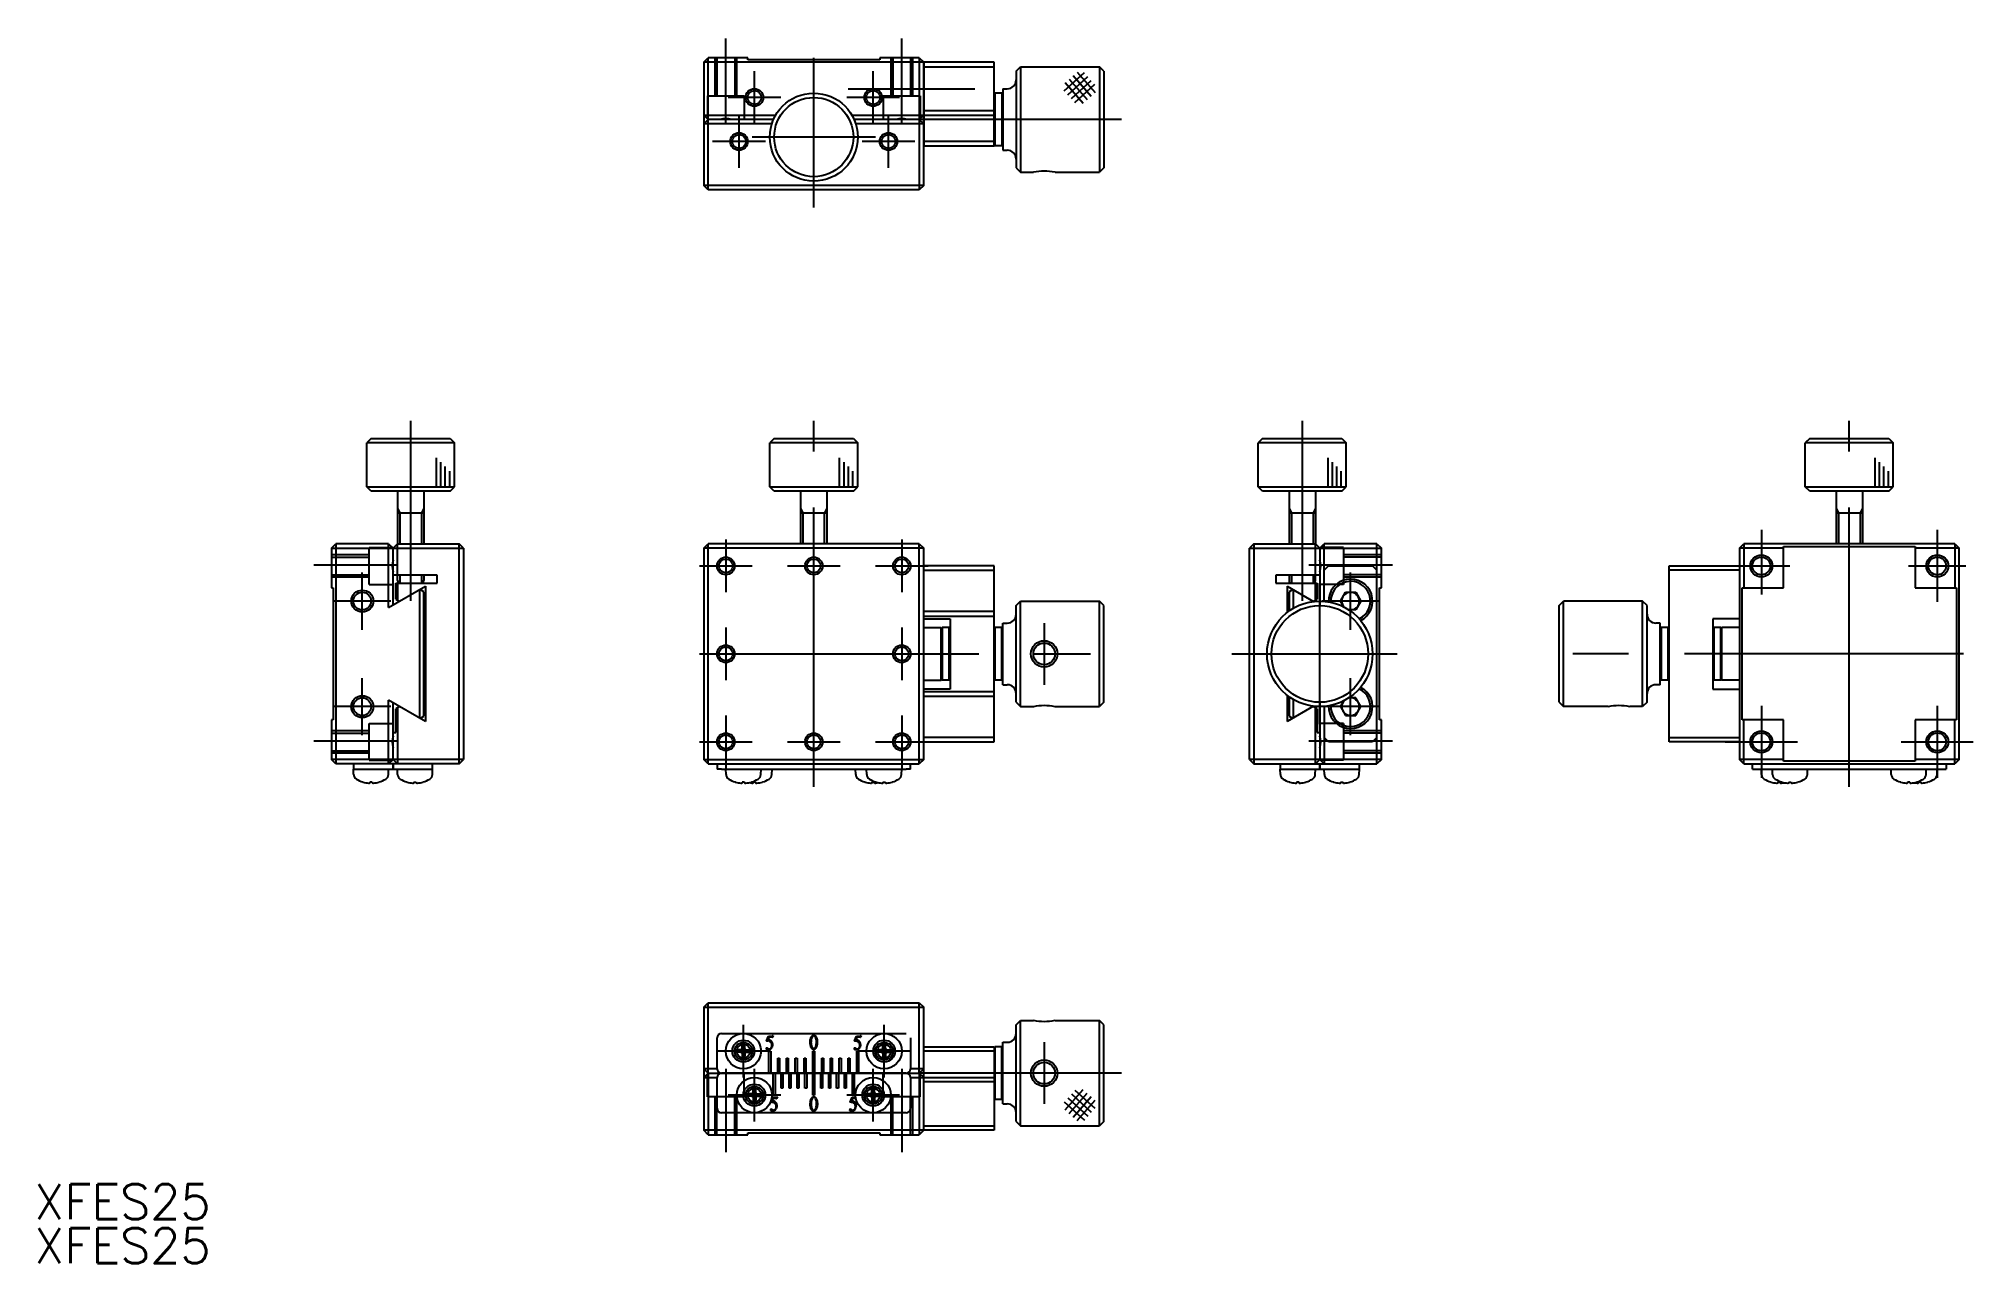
# Model space of a CAD drawing. Extents: x 1 to 221, y 0 to 139.
import ezdxf

# ---------------------------------------------------------------- set-up
doc = ezdxf.new("R2010")
doc.units = 0
doc.linetypes.add('CENTER', pattern=[50.8, 31.75, -6.35, 6.35, -6.35])
doc.linetypes.add('DASHED', pattern=[19.05, 12.7, -6.35])
doc.layers.get('0').update_dxf_attribs({"linetype": 'CONTINUOUS'})
doc.layers.add('CENTER', color=1, linetype='CENTER')
doc.styles.get("Standard").update_dxf_attribs({"font": 'txt.shx', "height": 3, "bigfont": 'bigfont.shx'})

# ---------------------------------------------------------------- blocks, each defined once
blk = doc.blocks.new('*U20')
at = {"color": 7, "linetype": 'CONTINUOUS'}
blk.add_text('XFES25', height=4, dxfattribs=at).set_placement((0, 5))
blk = doc.blocks.new('*U21')
at = {"color": 7, "linetype": 'CONTINUOUS'}
blk.add_text('XFES25', height=4, dxfattribs=at).set_placement((0, 0))

msp = doc.modelspace()

# ---------------------------------------------------------------- linework, layer by layer
at = {"color": 7, "linetype": 'CONTINUOUS'}
for p, q in [((76.15, 136.53), (76.65, 137.03)), ((76.15, 136.53), (76.15, 129.53)), ((101.15, 136.53), (76.15, 136.53)), ((76.65, 122.03), (76.65, 137.03)), ((81.15, 137.03), (76.65, 137.03)), ((81.15, 136.83), (81.15, 137.03)), ((96.15, 136.83), (81.15, 136.83)), ((100.65, 137.03), (96.15, 137.03)), ((96.15, 137.03), (96.15, 136.83)), ((100.65, 137.03), (101.15, 136.53)), ((100.65, 137.03), (100.65, 122.03)), ((101.15, 129.53), (101.15, 136.53)), ((101.15, 136.53), (101.15, 127.03)), ((109.15, 136.53), (101.15, 136.53)), ((109.15, 127.03), (109.15, 136.53)), ((101.15, 136.03), (109.15, 136.03)), ((111.65, 135.53), (112.15, 136.03)), ((111.65, 135.53), (111.65, 124.53)), ((112.15, 136.03), (112.15, 124.03)), ((112.15, 136.03), (121.15, 136.03)), ((121.15, 136.03), (121.15, 124.03)), ((121.65, 135.53), (121.15, 136.03)), ((121.65, 135.53), (121.65, 124.53)), ((109.15, 132.93), (109.25, 133.03)), ((109.25, 133.03), (109.25, 127.03)), ((110.05, 133.03), (109.25, 133.03)), ((110.05, 133.03), (110.05, 127.03)), ((110.15, 132.93), (110.05, 133.03)), ((110.15, 133.53), (110.15, 126.53)), ((110.15, 133.53), (110.65, 133.53)), ((76.65, 130.03), (76.15, 130.53)), ((76.15, 130.53), (84.32, 130.53)), ((76.15, 129.53), (76.65, 130.03)), ((84.07, 130.03), (76.65, 130.03)), ((92.98, 130.53), (101.15, 130.53)), ((100.65, 130.03), (93.23, 130.03)), ((101.15, 130.53), (100.65, 130.03)), ((100.65, 130.03), (101.15, 129.53)), ((109.15, 131.03), (101.15, 131.03)), ((101.15, 130.53), (109.15, 130.53)), ((83.88, 129.53), (76.15, 129.53)), ((76.15, 129.53), (76.15, 122.53)), ((101.15, 129.53), (93.42, 129.53)), ((101.15, 122.53), (101.15, 129.53)), ((109.15, 127.53), (101.15, 127.53)), ((101.15, 127.03), (109.15, 127.03)), ((109.15, 127.13), (109.25, 127.03)), ((110.05, 127.03), (109.25, 127.03)), ((110.15, 127.13), (110.05, 127.03)), ((110.15, 126.53), (110.65, 126.53)), ((111.65, 124.53), (112.15, 124.03)), ((112.15, 124.03), (113.62, 124.03)), ((116.08, 124.03), (121.15, 124.03)), ((121.65, 124.53), (121.15, 124.03)), ((76.65, 122.03), (76.15, 122.53)), ((101.15, 122.53), (76.15, 122.53)), ((100.65, 122.03), (76.65, 122.03)), ((101.15, 122.53), (100.65, 122.03)), ((38.31, 93.78), (37.81, 93.28)), ((47.81, 93.28), (37.81, 93.28)), ((37.81, 88.28), (37.81, 93.28)), ((38.31, 93.78), (47.31, 93.78)), ((47.31, 93.78), (47.81, 93.28)), ((47.81, 88.28), (47.81, 93.28)), ((84.15, 93.78), (83.65, 93.28)), ((93.65, 93.28), (83.65, 93.28)), ((83.65, 88.28), (83.65, 93.28)), ((84.15, 93.78), (93.15, 93.78)), ((93.15, 93.78), (93.65, 93.28)), ((93.65, 88.28), (93.65, 93.28)), ((139.69, 93.78), (139.19, 93.28)), ((149.19, 93.28), (139.19, 93.28)), ((139.19, 88.28), (139.19, 93.28)), ((139.69, 93.78), (148.69, 93.78)), ((148.69, 93.78), (149.19, 93.28)), ((149.19, 88.28), (149.19, 93.28)), ((201.9, 93.78), (201.4, 93.28)), ((211.4, 93.28), (201.4, 93.28)), ((201.4, 88.28), (201.4, 93.28)), ((201.9, 93.78), (210.9, 93.78)), ((210.9, 93.78), (211.4, 93.28)), ((211.4, 88.28), (211.4, 93.28)), ((37.81, 88.28), (47.81, 88.28)), ((38.31, 87.78), (37.81, 88.28)), ((47.31, 87.78), (47.81, 88.28)), ((83.65, 88.28), (93.65, 88.28)), ((84.15, 87.78), (83.65, 88.28)), ((93.15, 87.78), (93.65, 88.28)), ((139.19, 88.28), (149.19, 88.28)), ((139.69, 87.78), (139.19, 88.28)), ((148.69, 87.78), (149.19, 88.28)), ((201.4, 88.28), (211.4, 88.28)), ((201.9, 87.78), (201.4, 88.28)), ((210.9, 87.78), (211.4, 88.28)), ((47.31, 87.78), (38.31, 87.78)), ((41.31, 87.78), (41.31, 81.78)), ((44.31, 87.78), (44.31, 81.78)), ((93.15, 87.78), (84.15, 87.78)), ((87.15, 87.78), (87.15, 81.78)), ((90.15, 87.78), (90.15, 81.78)), ((148.69, 87.78), (139.69, 87.78)), ((142.69, 87.78), (142.69, 81.78)), ((145.69, 87.78), (145.69, 81.78)), ((210.9, 87.78), (201.9, 87.78)), ((204.9, 87.78), (204.9, 81.78)), ((207.9, 87.78), (207.9, 81.78)), ((41.31, 85.32), (44.31, 85.32)), ((87.15, 85.32), (90.15, 85.32)), ((142.69, 85.32), (145.69, 85.32)), ((204.9, 85.32), (207.9, 85.32)), ((33.81, 81.28), (34.31, 81.78)), ((34.31, 81.78), (34.31, 56.78)), ((40.31, 81.78), (34.31, 81.78)), ((40.31, 81.78), (40.81, 81.28)), ((40.31, 74.54), (40.31, 81.78)), ((41.31, 81.78), (40.81, 81.28)), ((41.31, 77.62), (41.31, 81.78)), ((41.31, 81.78), (48.31, 81.78)), ((48.31, 56.78), (48.31, 81.78)), ((48.81, 81.28), (48.31, 81.78)), ((76.15, 81.28), (76.65, 81.78)), ((76.65, 56.78), (76.65, 81.78)), ((100.65, 81.78), (76.65, 81.78)), ((100.65, 56.78), (100.65, 81.78)), ((100.65, 81.78), (101.15, 81.28)), ((138.69, 81.78), (138.19, 81.28)), ((138.69, 81.78), (138.69, 56.78)), ((138.69, 81.78), (145.69, 81.78)), ((145.69, 77.62), (145.69, 81.78)), ((146.19, 81.28), (145.69, 81.78)), ((146.19, 81.28), (146.69, 81.78)), ((146.69, 75.25), (146.69, 81.78)), ((152.69, 81.78), (146.69, 81.78)), ((152.69, 81.78), (153.19, 81.28)), ((152.69, 56.78), (152.69, 81.78)), ((193.9, 81.28), (194.4, 81.78)), ((218.4, 81.78), (194.4, 81.78)), ((194.4, 81.78), (194.4, 76.78)), ((198.9, 76.78), (198.9, 81.48)), ((198.9, 81.48), (213.9, 81.48)), ((213.9, 81.48), (213.9, 76.78)), ((218.4, 81.78), (218.9, 81.28)), ((218.4, 81.78), (218.4, 76.78)), ((33.81, 81.28), (48.81, 81.28)), ((33.81, 81.28), (33.81, 76.78)), ((40.81, 74.83), (40.81, 81.28)), ((48.81, 81.28), (48.81, 57.28)), ((76.15, 81.28), (76.15, 57.28)), ((101.15, 81.28), (76.15, 81.28)), ((101.15, 57.28), (101.15, 81.28)), ((109.15, 79.28), (101.15, 79.28)), ((109.15, 59.28), (109.15, 79.28)), ((138.19, 81.28), (153.19, 81.28)), ((138.19, 57.28), (138.19, 81.28)), ((146.19, 81.28), (146.19, 74.83)), ((146.69, 78.78), (147.19, 79.28)), ((147.19, 79.28), (152.19, 79.28)), ((152.19, 79.28), (152.69, 78.78)), ((153.19, 76.78), (153.19, 81.28)), ((185.9, 59.28), (185.9, 79.28)), ((185.9, 79.28), (193.9, 79.28)), ((193.9, 81.28), (193.9, 57.28)), ((198.9, 81.28), (193.9, 81.28)), ((218.9, 81.28), (213.9, 81.28)), ((218.9, 57.28), (218.9, 81.28)), ((45.81, 78.22), (40.81, 78.22)), ((41.11, 77.32), (45.81, 77.32)), ((41.11, 75.5), (41.11, 77.32)), ((41.31, 77.32), (41.31, 75.39)), ((44.31, 78.22), (44.31, 77.62)), ((45.81, 77.32), (45.81, 78.22)), ((101.15, 78.78), (109.15, 78.78)), ((141.19, 78.22), (141.19, 77.32)), ((146.19, 78.22), (141.19, 78.22)), ((141.19, 77.32), (145.89, 77.32)), ((142.69, 78.22), (142.69, 77.62)), ((145.69, 75.39), (145.69, 77.32)), ((145.89, 77.32), (145.89, 75.5)), ((193.9, 78.78), (185.9, 78.78)), ((33.81, 76.78), (34.01, 76.78)), ((34.01, 76.78), (34.01, 61.78)), ((40.31, 74.54), (44.51, 76.97)), ((41.11, 75.5), (41.54, 75.25)), ((43.81, 76.56), (43.81, 61.99)), ((44.31, 76.35), (43.88, 76.6)), ((44.31, 62.2), (44.31, 76.35)), ((44.51, 76.97), (44.51, 61.58)), ((111.65, 74.78), (112.15, 75.28)), ((112.15, 63.28), (112.15, 75.28)), ((112.15, 75.28), (121.15, 75.28)), ((121.15, 63.28), (121.15, 75.28)), ((121.65, 74.78), (121.15, 75.28)), ((142.49, 76.97), (145.49, 75.23)), ((142.49, 76.97), (142.49, 74)), ((143.13, 76.6), (142.69, 76.35)), ((142.69, 76.35), (142.69, 74.15)), ((143.19, 74.47), (143.19, 76.56)), ((145.46, 75.25), (145.89, 75.5)), ((148.54, 75.28), (149.11, 76.28)), ((148.91, 74.62), (148.54, 75.28)), ((149.11, 76.28), (150.27, 76.28)), ((150.27, 76.28), (150.85, 75.28)), ((150.85, 75.28), (150.27, 74.28)), ((152.99, 61.78), (152.99, 76.78)), ((152.99, 76.78), (153.19, 76.78)), ((173.4, 74.78), (173.9, 75.28)), ((173.9, 63.28), (173.9, 75.28)), ((182.9, 75.28), (173.9, 75.28)), ((182.9, 63.28), (182.9, 75.28)), ((183.4, 74.78), (182.9, 75.28)), ((194.2, 61.78), (194.2, 76.78)), ((194.2, 76.78), (198.9, 76.78)), ((213.9, 76.78), (218.6, 76.78)), ((218.6, 76.78), (218.6, 61.78)), ((109.15, 74.08), (101.15, 74.08)), ((101.15, 73.58), (109.15, 73.58)), ((101.15, 73.28), (104.15, 73.28)), ((104.15, 73.28), (104.15, 65.28)), ((110.15, 65.78), (110.15, 72.78)), ((110.15, 72.78), (110.65, 72.78)), ((111.65, 63.78), (111.65, 74.78)), ((121.65, 63.78), (121.65, 74.78)), ((150.27, 74.28), (149.51, 74.28)), ((173.4, 63.78), (173.4, 74.78)), ((183.4, 63.78), (183.4, 74.78)), ((184.9, 72.78), (184.4, 72.78)), ((184.9, 65.78), (184.9, 72.78)), ((193.9, 73.28), (190.9, 73.28)), ((190.9, 73.28), (190.9, 65.28)), ((101.15, 72.28), (103.15, 72.28)), ((103.15, 72.18), (103.25, 72.28)), ((103.15, 66.28), (103.15, 72.28)), ((103.25, 72.28), (103.25, 66.28)), ((104.05, 72.28), (103.25, 72.28)), ((104.05, 66.28), (104.05, 72.28)), ((104.15, 72.18), (104.05, 72.28)), ((109.15, 72.18), (109.25, 72.28)), ((109.25, 72.28), (109.25, 66.28)), ((110.05, 72.28), (109.25, 72.28)), ((110.05, 66.28), (110.05, 72.28)), ((110.15, 72.18), (110.05, 72.28)), ((184.9, 72.18), (185, 72.28)), ((185, 72.28), (185, 66.28)), ((185.8, 72.28), (185, 72.28)), ((185.8, 66.28), (185.8, 72.28)), ((185.9, 72.18), (185.8, 72.28)), ((190.9, 72.18), (191, 72.28)), ((191, 72.28), (191, 66.28)), ((191.8, 72.28), (191, 72.28)), ((191.8, 66.28), (191.8, 72.28)), ((191.9, 72.18), (191.8, 72.28)), ((191.9, 66.28), (191.9, 72.28)), ((193.9, 72.28), (191.9, 72.28)), ((101.15, 66.28), (103.15, 66.28)), ((103.15, 66.38), (103.25, 66.28)), ((104.05, 66.28), (103.25, 66.28)), ((104.15, 66.38), (104.05, 66.28)), ((109.15, 66.38), (109.25, 66.28)), ((110.05, 66.28), (109.25, 66.28)), ((110.15, 66.38), (110.05, 66.28)), ((184.9, 66.38), (185, 66.28)), ((185.8, 66.28), (185, 66.28)), ((185.9, 66.38), (185.8, 66.28)), ((190.9, 66.38), (191, 66.28)), ((191.8, 66.28), (191, 66.28)), ((191.9, 66.38), (191.8, 66.28)), ((193.9, 66.28), (191.9, 66.28)), ((44.51, 61.58), (40.31, 64.01)), ((40.31, 56.78), (40.31, 64.01)), ((104.15, 65.28), (101.15, 65.28)), ((109.15, 64.98), (101.15, 64.98)), ((101.15, 64.48), (109.15, 64.48)), ((110.15, 65.78), (110.65, 65.78)), ((142.49, 64.55), (142.49, 61.58)), ((142.69, 64.4), (142.69, 62.2)), ((143.19, 61.99), (143.19, 64.08)), ((148.91, 63.93), (148.54, 63.28)), ((150.27, 64.28), (149.51, 64.28)), ((150.85, 63.28), (150.27, 64.28)), ((184.9, 65.78), (184.4, 65.78)), ((190.9, 65.28), (193.9, 65.28)), ((33.81, 61.78), (33.81, 57.28)), ((34.01, 61.78), (33.81, 61.78)), ((40.81, 57.28), (40.81, 63.72)), ((41.54, 63.3), (41.11, 63.05)), ((41.11, 60.33), (41.11, 63.05)), ((41.31, 63.16), (41.31, 56.78)), ((43.88, 61.95), (44.31, 62.2)), ((48.81, 61.78), (48.81, 57.28)), ((111.65, 63.78), (112.15, 63.28)), ((112.15, 63.28), (113.62, 63.28)), ((116.08, 63.28), (121.15, 63.28)), ((121.65, 63.78), (121.15, 63.28)), ((145.49, 63.32), (142.49, 61.58)), ((142.69, 62.2), (143.13, 61.95)), ((145.89, 63.05), (145.46, 63.3)), ((145.69, 56.78), (145.69, 63.16)), ((145.89, 63.05), (145.89, 60.33)), ((146.19, 63.72), (146.19, 57.28)), ((146.69, 63.3), (146.69, 56.78)), ((148.54, 63.28), (149.11, 62.28)), ((149.11, 62.28), (150.27, 62.28)), ((150.27, 62.28), (150.85, 63.28)), ((153.19, 61.78), (152.99, 61.78)), ((153.19, 57.28), (153.19, 61.78)), ((173.4, 63.78), (173.9, 63.28)), ((178.97, 63.28), (173.9, 63.28)), ((182.9, 63.28), (181.43, 63.28)), ((183.4, 63.78), (182.9, 63.28)), ((198.9, 61.78), (194.2, 61.78)), ((194.4, 56.78), (194.4, 61.78)), ((198.9, 57.08), (198.9, 61.78)), ((218.6, 61.78), (213.9, 61.78)), ((213.9, 61.78), (213.9, 57.08)), ((218.4, 56.78), (218.4, 61.78)), ((40.81, 60.33), (41.11, 60.33)), ((40.81, 57.28), (40.81, 60.33)), ((109.15, 59.78), (101.15, 59.78)), ((145.89, 60.33), (146.19, 60.33)), ((146.19, 60.33), (146.19, 57.28)), ((147.19, 59.28), (146.69, 59.78)), ((152.69, 59.78), (152.19, 59.28)), ((185.9, 59.78), (193.9, 59.78)), ((34.31, 56.78), (33.81, 57.28)), ((48.81, 57.28), (33.81, 57.28)), ((40.81, 57.28), (40.31, 56.78)), ((40.81, 57.28), (41.31, 56.78)), ((48.31, 56.78), (48.81, 57.28)), ((76.15, 57.28), (101.15, 57.28)), ((76.65, 56.78), (76.15, 57.28)), ((101.15, 57.28), (100.65, 56.78)), ((101.15, 59.28), (109.15, 59.28)), ((153.19, 57.28), (138.19, 57.28)), ((138.19, 57.28), (138.69, 56.78)), ((145.69, 56.78), (146.19, 57.28)), ((146.69, 56.78), (146.19, 57.28)), ((152.19, 59.28), (147.19, 59.28)), ((153.19, 57.28), (152.69, 56.78)), ((193.9, 59.28), (185.9, 59.28)), ((194.4, 56.78), (193.9, 57.28)), ((198.9, 57.28), (193.9, 57.28)), ((218.9, 57.28), (213.9, 57.28)), ((218.9, 57.28), (218.4, 56.78)), ((48.31, 56.78), (34.31, 56.78)), ((36.31, 56.78), (36.31, 56.18)), ((36.31, 56.18), (45.31, 56.18)), ((36.33, 55.57), (36.31, 56.18)), ((40.29, 55.57), (40.31, 56.18)), ((40.81, 56.78), (40.81, 56.18)), ((40.81, 56.18), (40.81, 56.78)), ((41.33, 55.57), (41.31, 56.18)), ((45.29, 55.57), (45.31, 56.18)), ((45.31, 56.18), (45.31, 56.78)), ((76.65, 56.78), (100.65, 56.78)), ((77.65, 56.78), (77.65, 56.18)), ((78.15, 56.18), (77.65, 56.18)), ((78.15, 56.18), (99.15, 56.18)), ((78.67, 55.57), (78.65, 56.18)), ((82.63, 55.57), (82.65, 56.18)), ((83.88, 55.57), (83.9, 56.18)), ((93.42, 55.57), (93.4, 56.18)), ((94.67, 55.57), (94.65, 56.18)), ((98.63, 55.57), (98.65, 56.18)), ((99.65, 56.18), (99.15, 56.18)), ((99.65, 56.18), (99.65, 56.78)), ((138.69, 56.78), (152.69, 56.78)), ((141.69, 56.78), (141.69, 56.18)), ((141.69, 56.18), (150.69, 56.18)), ((141.71, 55.57), (141.69, 56.18)), ((145.67, 55.57), (145.69, 56.18)), ((146.19, 56.78), (146.19, 56.18)), ((146.19, 56.18), (146.19, 56.78)), ((146.71, 55.57), (146.69, 56.18)), ((150.67, 55.57), (150.69, 56.18)), ((150.69, 56.18), (150.69, 56.78)), ((194.4, 56.78), (218.4, 56.78)), ((195.4, 56.18), (195.4, 56.78)), ((195.4, 56.18), (217.4, 56.18)), ((196.42, 55.57), (196.4, 56.18)), ((197.67, 55.57), (197.65, 56.18)), ((213.9, 57.08), (198.9, 57.08)), ((201.63, 55.57), (201.65, 56.18)), ((211.17, 55.57), (211.15, 56.18)), ((215.13, 55.57), (215.15, 56.18)), ((216.38, 55.57), (216.4, 56.18)), ((217.4, 56.78), (217.4, 56.18)), ((37.39, 54.71), (37.39, 54.71)), ((38.17, 54.71), (38.15, 54.59)), ((38.45, 54.71), (38.17, 54.71)), ((38.45, 54.71), (38.47, 54.59)), ((39.23, 54.71), (39.23, 54.71)), ((42.39, 54.71), (42.39, 54.71)), ((43.17, 54.71), (43.15, 54.59)), ((43.17, 54.71), (43.45, 54.71)), ((43.45, 54.71), (43.47, 54.59)), ((44.23, 54.71), (44.23, 54.71)), ((79.73, 54.71), (79.73, 54.71)), ((80.51, 54.71), (80.49, 54.59)), ((80.79, 54.71), (80.51, 54.71)), ((80.79, 54.71), (80.81, 54.59)), ((81.57, 54.71), (81.57, 54.71)), ((81.76, 54.71), (81.74, 54.59)), ((82.04, 54.71), (81.76, 54.71)), ((82.04, 54.71), (82.06, 54.59)), ((82.82, 54.71), (82.82, 54.71)), ((94.48, 54.71), (94.48, 54.71)), ((95.26, 54.71), (95.24, 54.59)), ((95.26, 54.71), (95.54, 54.71)), ((95.54, 54.71), (95.56, 54.59)), ((95.73, 54.71), (95.73, 54.71)), ((96.51, 54.71), (96.49, 54.59)), ((96.51, 54.71), (96.79, 54.71)), ((96.79, 54.71), (96.81, 54.59)), ((97.57, 54.71), (97.57, 54.71)), ((142.77, 54.71), (142.77, 54.71)), ((143.55, 54.71), (143.53, 54.59)), ((143.83, 54.71), (143.55, 54.71)), ((143.83, 54.71), (143.85, 54.59)), ((144.61, 54.71), (144.61, 54.71)), ((147.77, 54.71), (147.77, 54.71)), ((148.55, 54.71), (148.53, 54.59)), ((148.55, 54.71), (148.83, 54.71)), ((148.83, 54.71), (148.85, 54.59)), ((149.61, 54.71), (149.61, 54.71)), ((197.48, 54.71), (197.48, 54.71)), ((198.26, 54.71), (198.24, 54.59)), ((198.26, 54.71), (198.54, 54.71)), ((198.54, 54.71), (198.56, 54.59)), ((198.73, 54.71), (198.73, 54.71)), ((199.51, 54.71), (199.49, 54.59)), ((199.51, 54.71), (199.79, 54.71)), ((199.79, 54.71), (199.81, 54.59)), ((200.57, 54.71), (200.57, 54.71)), ((212.23, 54.71), (212.23, 54.71)), ((213.01, 54.71), (212.99, 54.59)), ((213.29, 54.71), (213.01, 54.71)), ((213.29, 54.71), (213.31, 54.59)), ((214.07, 54.71), (214.07, 54.71)), ((214.26, 54.71), (214.24, 54.59)), ((214.54, 54.71), (214.26, 54.71)), ((214.54, 54.71), (214.56, 54.59)), ((215.32, 54.71), (215.32, 54.71)), ((76.15, 29.12), (76.65, 29.62)), ((76.15, 29.12), (101.15, 29.12)), ((76.15, 29.12), (76.15, 15.12)), ((76.65, 21.62), (76.65, 29.62)), ((76.65, 29.62), (100.65, 29.62)), ((100.65, 29.62), (101.15, 29.12)), ((100.65, 21.62), (100.65, 29.62)), ((101.15, 15.12), (101.15, 29.12)), ((111.65, 27.12), (112.15, 27.62)), ((111.65, 16.12), (111.65, 27.12)), ((112.15, 15.62), (112.15, 27.62)), ((112.15, 27.62), (113.62, 27.62)), ((116.08, 27.62), (121.15, 27.62)), ((121.15, 15.62), (121.15, 27.62)), ((121.65, 27.12), (121.15, 27.62)), ((121.65, 16.12), (121.65, 27.12)), ((77.65, 22.12), (77.65, 25.62)), ((78.15, 26.12), (99.15, 26.12)), ((80.36, 24.29), (79.72, 24.26)), ((79.72, 24.26), (79.73, 24.26)), ((79.73, 24.26), (79.74, 24.26)), ((79.74, 24.26), (79.76, 24.26)), ((79.76, 24.26), (79.76, 24.26)), ((79.76, 24.26), (79.77, 24.26)), ((79.77, 24.26), (79.77, 24.26)), ((79.77, 24.26), (79.78, 24.26)), ((79.78, 24.26), (79.78, 24.26)), ((79.78, 24.26), (79.79, 24.26)), ((79.79, 24.26), (79.79, 24.26)), ((79.79, 24.26), (79.79, 24.26)), ((79.79, 24.26), (79.8, 24.26)), ((80.18, 24.2), (79.8, 24.26)), ((80.36, 24.2), (80.18, 24.2)), ((80.37, 24.29), (80.36, 24.29)), ((80.38, 24.29), (80.37, 24.29)), ((80.4, 24.29), (80.38, 24.29)), ((80.41, 24.3), (80.4, 24.29)), ((80.42, 24.3), (80.41, 24.3)), ((80.43, 24.31), (80.42, 24.3)), ((80.44, 24.32), (80.43, 24.31)), ((80.45, 24.32), (80.44, 24.32)), ((80.46, 24.33), (80.45, 24.32)), ((80.47, 24.35), (80.46, 24.34)), ((80.46, 24.34), (80.46, 24.33)), ((80.48, 24.36), (80.47, 24.35)), ((80.49, 24.4), (80.48, 24.39)), ((80.48, 24.39), (80.48, 24.38)), ((80.48, 24.38), (80.48, 24.36)), ((80.49, 24.41), (80.51, 25.05)), ((80.49, 24.41), (80.49, 24.4)), ((80.51, 25.04), (80.51, 25.05)), ((80.51, 25.03), (80.51, 25.04)), ((80.51, 25.02), (80.51, 25.03)), ((80.51, 25.01), (80.51, 25.02)), ((80.51, 25), (80.51, 25.01)), ((80.51, 25.01), (80.51, 25.01)), ((80.51, 24.99), (80.51, 25)), ((80.51, 24.98), (80.51, 24.99)), ((80.51, 24.99), (80.51, 24.99)), ((80.51, 24.99), (80.51, 24.99)), ((80.51, 24.98), (80.57, 24.6)), ((80.51, 24.98), (80.51, 24.98)), ((80.51, 24.98), (80.51, 24.98)), ((80.57, 24.6), (80.58, 24.41)), ((80.72, 24.41), (80.73, 24.6)), ((80.73, 24.6), (80.79, 24.98)), ((80.79, 25.05), (80.79, 25.04)), ((80.81, 24.41), (80.79, 25.05)), ((80.79, 25.04), (80.79, 25.03)), ((80.79, 25.03), (80.79, 25.02)), ((80.79, 25.02), (80.79, 25.01)), ((80.79, 25.01), (80.79, 25.01)), ((80.79, 25.01), (80.79, 25)), ((80.79, 25), (80.79, 24.99)), ((80.79, 24.99), (80.79, 24.99)), ((80.79, 24.99), (80.79, 24.99)), ((80.79, 24.99), (80.79, 24.98)), ((80.79, 24.98), (80.79, 24.98)), ((80.79, 24.98), (80.79, 24.98)), ((80.81, 24.4), (80.81, 24.41)), ((80.82, 24.39), (80.81, 24.4)), ((80.82, 24.38), (80.82, 24.39)), ((80.82, 24.36), (80.82, 24.38)), ((80.83, 24.35), (80.82, 24.36)), ((80.83, 24.34), (80.83, 24.35)), ((80.84, 24.33), (80.83, 24.34)), ((80.85, 24.32), (80.84, 24.33)), ((80.86, 24.32), (80.85, 24.32)), ((80.87, 24.31), (80.86, 24.32)), ((80.88, 24.3), (80.87, 24.31)), ((80.89, 24.3), (80.88, 24.3)), ((80.9, 24.29), (80.89, 24.3)), ((80.91, 24.29), (80.9, 24.29)), ((80.93, 24.29), (80.91, 24.29)), ((80.94, 24.29), (80.93, 24.29)), ((80.94, 24.29), (81.58, 24.26)), ((81.12, 24.2), (80.94, 24.2)), ((81.5, 24.26), (81.12, 24.2)), ((81.5, 24.26), (81.51, 24.26)), ((81.51, 24.26), (81.51, 24.26)), ((81.51, 24.26), (81.51, 24.26)), ((81.51, 24.26), (81.52, 24.26)), ((81.52, 24.26), (81.52, 24.26)), ((81.52, 24.26), (81.52, 24.26)), ((81.52, 24.26), (81.53, 24.26)), ((81.53, 24.26), (81.54, 24.26)), ((81.54, 24.26), (81.54, 24.26)), ((81.54, 24.26), (81.55, 24.26)), ((81.55, 24.26), (81.56, 24.26)), ((81.56, 24.26), (81.58, 24.26)), ((83.29, 25.29), (83.5, 25.83)), ((83.54, 25.71), (83.43, 25.45)), ((83.5, 25.83), (83.87, 25.83)), ((83.92, 25.71), (83.54, 25.71)), ((84.02, 25.88), (83.95, 25.72)), ((83.97, 25.88), (84.02, 25.88)), ((93.29, 25.29), (93.5, 25.83)), ((93.54, 25.71), (93.43, 25.45)), ((93.5, 25.83), (93.87, 25.83)), ((93.92, 25.71), (93.54, 25.71)), ((94.02, 25.88), (93.95, 25.72)), ((93.97, 25.88), (94.02, 25.88)), ((96.36, 24.29), (95.72, 24.26)), ((95.72, 24.26), (95.73, 24.26)), ((95.73, 24.26), (95.74, 24.26)), ((95.74, 24.26), (95.76, 24.26)), ((95.76, 24.26), (95.76, 24.26)), ((95.76, 24.26), (95.77, 24.26)), ((95.77, 24.26), (95.77, 24.26)), ((95.77, 24.26), (95.78, 24.26)), ((95.78, 24.26), (95.78, 24.26)), ((95.78, 24.26), (95.79, 24.26)), ((95.79, 24.26), (95.79, 24.26)), ((95.79, 24.26), (95.79, 24.26)), ((95.79, 24.26), (95.8, 24.26)), ((96.18, 24.2), (95.8, 24.26)), ((96.36, 24.2), (96.18, 24.2)), ((96.37, 24.29), (96.36, 24.29)), ((96.38, 24.29), (96.37, 24.29)), ((96.4, 24.29), (96.38, 24.29)), ((96.41, 24.3), (96.4, 24.29)), ((96.42, 24.3), (96.41, 24.3)), ((96.43, 24.31), (96.42, 24.3)), ((96.44, 24.32), (96.43, 24.31)), ((96.45, 24.32), (96.44, 24.32)), ((96.46, 24.33), (96.45, 24.32)), ((96.47, 24.35), (96.46, 24.34)), ((96.46, 24.34), (96.46, 24.33)), ((96.48, 24.36), (96.47, 24.35)), ((96.49, 24.4), (96.48, 24.39)), ((96.48, 24.39), (96.48, 24.38)), ((96.48, 24.38), (96.48, 24.36)), ((96.49, 24.41), (96.51, 25.05)), ((96.49, 24.41), (96.49, 24.4)), ((96.51, 25.04), (96.51, 25.05)), ((96.51, 25.03), (96.51, 25.04)), ((96.51, 25.02), (96.51, 25.03)), ((96.51, 25.01), (96.51, 25.02)), ((96.51, 25), (96.51, 25.01)), ((96.51, 25.01), (96.51, 25.01)), ((96.51, 24.99), (96.51, 25)), ((96.51, 24.98), (96.51, 24.99)), ((96.51, 24.99), (96.51, 24.99)), ((96.51, 24.99), (96.51, 24.99)), ((96.51, 24.98), (96.57, 24.6)), ((96.51, 24.98), (96.51, 24.98)), ((96.51, 24.98), (96.51, 24.98)), ((96.57, 24.6), (96.58, 24.41)), ((96.72, 24.41), (96.73, 24.6)), ((96.73, 24.6), (96.79, 24.98)), ((96.79, 25.05), (96.79, 25.04)), ((96.81, 24.41), (96.79, 25.05)), ((96.79, 25.04), (96.79, 25.03)), ((96.79, 25.03), (96.79, 25.02)), ((96.79, 25.02), (96.79, 25.01)), ((96.79, 25.01), (96.79, 25.01)), ((96.79, 25.01), (96.79, 25)), ((96.79, 25), (96.79, 24.99)), ((96.79, 24.99), (96.79, 24.99)), ((96.79, 24.99), (96.79, 24.99)), ((96.79, 24.99), (96.79, 24.98)), ((96.79, 24.98), (96.79, 24.98)), ((96.79, 24.98), (96.79, 24.98)), ((96.81, 24.4), (96.81, 24.41)), ((96.82, 24.39), (96.81, 24.4)), ((96.82, 24.38), (96.82, 24.39)), ((96.82, 24.36), (96.82, 24.38)), ((96.83, 24.35), (96.82, 24.36)), ((96.83, 24.34), (96.83, 24.35)), ((96.84, 24.33), (96.83, 24.34)), ((96.85, 24.32), (96.84, 24.33)), ((96.86, 24.32), (96.85, 24.32)), ((96.87, 24.31), (96.86, 24.32)), ((96.88, 24.3), (96.87, 24.31)), ((96.89, 24.3), (96.88, 24.3)), ((96.9, 24.29), (96.89, 24.3)), ((96.91, 24.29), (96.9, 24.29)), ((96.93, 24.29), (96.91, 24.29)), ((96.94, 24.29), (96.93, 24.29)), ((96.94, 24.29), (97.58, 24.26)), ((97.12, 24.2), (96.94, 24.2)), ((97.5, 24.26), (97.12, 24.2)), ((97.5, 24.26), (97.51, 24.26)), ((97.51, 24.26), (97.51, 24.26)), ((97.51, 24.26), (97.51, 24.26)), ((97.51, 24.26), (97.52, 24.26)), ((97.52, 24.26), (97.52, 24.26)), ((97.52, 24.26), (97.52, 24.26)), ((97.52, 24.26), (97.53, 24.26)), ((97.53, 24.26), (97.54, 24.26)), ((97.54, 24.26), (97.54, 24.26)), ((97.54, 24.26), (97.55, 24.26)), ((97.55, 24.26), (97.56, 24.26)), ((97.56, 24.26), (97.58, 24.26)), ((99.65, 25.62), (99.65, 22.12)), ((101.15, 24.62), (109.15, 24.62)), ((109.15, 24.52), (109.25, 24.62)), ((109.15, 24.62), (109.15, 15.12)), ((109.25, 24.62), (109.25, 18.62)), ((110.05, 24.62), (109.25, 24.62)), ((110.05, 18.62), (110.05, 24.62)), ((110.15, 24.52), (110.05, 24.62)), ((110.15, 18.12), (110.15, 25.12)), ((110.15, 25.12), (110.65, 25.12)), ((77.65, 22.12), (76.15, 22.12)), ((76.65, 21.62), (76.15, 22.12)), ((79.73, 23.98), (79.72, 23.99)), ((80.36, 23.96), (79.72, 23.99)), ((79.74, 23.98), (79.73, 23.98)), ((79.76, 23.98), (79.74, 23.98)), ((79.77, 23.98), (79.76, 23.98)), ((79.76, 23.98), (79.76, 23.98)), ((79.78, 23.98), (79.77, 23.98)), ((79.77, 23.98), (79.77, 23.98)), ((79.79, 23.99), (79.78, 23.99)), ((79.78, 23.99), (79.78, 23.98)), ((79.8, 23.99), (79.79, 23.99)), ((79.79, 23.99), (79.79, 23.99)), ((79.79, 23.99), (79.79, 23.99)), ((79.8, 23.99), (80.18, 24.05)), ((80.18, 24.05), (80.36, 24.05)), ((80.36, 23.96), (80.37, 23.96)), ((80.37, 23.96), (80.38, 23.96)), ((80.38, 23.96), (80.4, 23.95)), ((80.4, 23.95), (80.41, 23.95)), ((80.41, 23.95), (80.42, 23.94)), ((80.42, 23.94), (80.43, 23.94)), ((80.43, 23.94), (80.44, 23.93)), ((80.44, 23.93), (80.45, 23.92)), ((80.45, 23.92), (80.46, 23.91)), ((80.46, 23.91), (80.46, 23.9)), ((80.46, 23.9), (80.47, 23.89)), ((80.47, 23.89), (80.48, 23.88)), ((80.48, 23.88), (80.48, 23.87)), ((80.48, 23.87), (80.48, 23.86)), ((80.48, 23.86), (80.49, 23.85)), ((80.49, 23.85), (80.49, 23.83)), ((80.49, 23.83), (80.51, 23.2)), ((80.57, 23.65), (80.51, 23.27)), ((80.51, 23.26), (80.51, 23.27)), ((80.51, 23.27), (80.51, 23.27)), ((80.51, 23.25), (80.51, 23.26)), ((80.51, 23.26), (80.51, 23.26)), ((80.51, 23.26), (80.51, 23.26)), ((80.51, 23.24), (80.51, 23.25)), ((80.51, 23.25), (80.51, 23.25)), ((80.51, 23.23), (80.51, 23.24)), ((80.51, 23.22), (80.51, 23.23)), ((80.51, 23.23), (80.51, 23.23)), ((80.51, 23.21), (80.51, 23.22)), ((80.51, 23.2), (80.51, 23.21)), ((80.58, 23.84), (80.57, 23.65)), ((80.73, 23.65), (80.72, 23.84)), ((80.79, 23.27), (80.73, 23.65)), ((80.81, 23.83), (80.79, 23.2)), ((80.79, 23.27), (80.79, 23.27)), ((80.79, 23.27), (80.79, 23.26)), ((80.79, 23.26), (80.79, 23.26)), ((80.79, 23.26), (80.79, 23.26)), ((80.79, 23.26), (80.79, 23.25)), ((80.79, 23.25), (80.79, 23.25)), ((80.79, 23.25), (80.79, 23.24)), ((80.79, 23.24), (80.79, 23.23)), ((80.79, 23.23), (80.79, 23.23)), ((80.79, 23.23), (80.79, 23.22)), ((80.79, 23.22), (80.79, 23.21)), ((80.79, 23.21), (80.79, 23.2)), ((80.81, 23.85), (80.82, 23.86)), ((80.81, 23.83), (80.81, 23.85)), ((80.82, 23.88), (80.83, 23.89)), ((80.82, 23.87), (80.82, 23.88)), ((80.82, 23.86), (80.82, 23.87)), ((80.83, 23.9), (80.84, 23.91)), ((80.83, 23.89), (80.83, 23.9)), ((80.84, 23.91), (80.85, 23.92)), ((80.85, 23.92), (80.86, 23.93)), ((80.86, 23.93), (80.87, 23.94)), ((80.87, 23.94), (80.88, 23.94)), ((80.88, 23.94), (80.89, 23.95)), ((80.89, 23.95), (80.9, 23.95)), ((80.9, 23.95), (80.91, 23.96)), ((80.91, 23.96), (80.93, 23.96)), ((80.93, 23.96), (80.94, 23.96)), ((80.94, 24.05), (81.12, 24.05)), ((80.94, 23.96), (81.58, 23.99)), ((81.12, 24.05), (81.5, 23.99)), ((81.51, 23.99), (81.5, 23.99)), ((81.52, 23.99), (81.51, 23.99)), ((81.51, 23.99), (81.51, 23.99)), ((81.51, 23.99), (81.51, 23.99)), ((81.52, 23.98), (81.52, 23.99)), ((81.53, 23.98), (81.52, 23.98)), ((81.52, 23.98), (81.52, 23.98)), ((81.54, 23.98), (81.53, 23.98)), ((81.55, 23.98), (81.54, 23.98)), ((81.54, 23.98), (81.54, 23.98)), ((81.56, 23.98), (81.55, 23.98)), ((81.58, 23.99), (81.56, 23.98)), ((83.55, 21.62), (83.55, 24.12)), ((83.55, 24.12), (83.75, 24.12)), ((83.75, 24.12), (83.75, 21.62)), ((84.55, 21.62), (84.55, 23.32)), ((84.55, 23.32), (84.75, 23.32)), ((84.75, 23.32), (84.75, 21.62)), ((85.55, 21.62), (85.55, 23.32)), ((85.55, 23.32), (85.75, 23.32)), ((85.75, 23.32), (85.75, 21.62)), ((86.55, 21.62), (86.55, 23.32)), ((86.55, 23.32), (86.75, 23.32)), ((86.75, 23.32), (86.75, 21.62)), ((87.55, 21.62), (87.55, 23.32)), ((87.55, 23.32), (87.75, 23.32)), ((87.75, 23.32), (87.75, 21.62)), ((88.55, 21.62), (88.55, 24.12)), ((88.55, 24.12), (88.75, 24.12)), ((88.75, 24.12), (88.75, 21.62)), ((89.55, 21.62), (89.55, 23.32)), ((89.55, 23.32), (89.75, 23.32)), ((89.75, 23.32), (89.75, 21.62)), ((90.55, 21.62), (90.55, 23.32)), ((90.55, 23.32), (90.75, 23.32)), ((90.75, 23.32), (90.75, 21.62)), ((91.55, 21.62), (91.55, 23.32)), ((91.55, 23.32), (91.75, 23.32)), ((91.75, 23.32), (91.75, 21.62)), ((92.55, 21.62), (92.55, 23.32)), ((92.55, 23.32), (92.75, 23.32)), ((92.75, 23.32), (92.75, 21.62)), ((93.55, 21.62), (93.55, 24.12)), ((93.55, 24.12), (93.75, 24.12)), ((93.75, 24.12), (93.75, 21.62)), ((95.73, 23.98), (95.72, 23.99)), ((96.36, 23.96), (95.72, 23.99)), ((95.74, 23.98), (95.73, 23.98)), ((95.76, 23.98), (95.74, 23.98)), ((95.77, 23.98), (95.76, 23.98)), ((95.76, 23.98), (95.76, 23.98)), ((95.78, 23.98), (95.77, 23.98)), ((95.77, 23.98), (95.77, 23.98)), ((95.79, 23.99), (95.78, 23.99)), ((95.78, 23.99), (95.78, 23.98)), ((95.8, 23.99), (95.79, 23.99)), ((95.79, 23.99), (95.79, 23.99)), ((95.79, 23.99), (95.79, 23.99)), ((95.8, 23.99), (96.18, 24.05)), ((96.18, 24.05), (96.36, 24.05)), ((96.36, 23.96), (96.37, 23.96)), ((96.37, 23.96), (96.38, 23.96)), ((96.38, 23.96), (96.4, 23.95)), ((96.4, 23.95), (96.41, 23.95)), ((96.41, 23.95), (96.42, 23.94)), ((96.42, 23.94), (96.43, 23.94)), ((96.43, 23.94), (96.44, 23.93)), ((96.44, 23.93), (96.45, 23.92)), ((96.45, 23.92), (96.46, 23.91)), ((96.46, 23.91), (96.46, 23.9)), ((96.46, 23.9), (96.47, 23.89)), ((96.47, 23.89), (96.48, 23.88)), ((96.48, 23.88), (96.48, 23.87)), ((96.48, 23.87), (96.48, 23.86)), ((96.48, 23.86), (96.49, 23.85)), ((96.49, 23.85), (96.49, 23.83)), ((96.49, 23.83), (96.51, 23.2)), ((96.57, 23.65), (96.51, 23.27)), ((96.51, 23.26), (96.51, 23.27)), ((96.51, 23.27), (96.51, 23.27)), ((96.51, 23.25), (96.51, 23.26)), ((96.51, 23.26), (96.51, 23.26)), ((96.51, 23.26), (96.51, 23.26)), ((96.51, 23.24), (96.51, 23.25)), ((96.51, 23.25), (96.51, 23.25)), ((96.51, 23.23), (96.51, 23.24)), ((96.51, 23.22), (96.51, 23.23)), ((96.51, 23.23), (96.51, 23.23)), ((96.51, 23.21), (96.51, 23.22)), ((96.51, 23.2), (96.51, 23.21)), ((96.58, 23.84), (96.57, 23.65)), ((96.73, 23.65), (96.72, 23.84)), ((96.79, 23.27), (96.73, 23.65)), ((96.81, 23.83), (96.79, 23.2)), ((96.79, 23.27), (96.79, 23.27)), ((96.79, 23.27), (96.79, 23.26)), ((96.79, 23.26), (96.79, 23.26)), ((96.79, 23.26), (96.79, 23.26)), ((96.79, 23.26), (96.79, 23.25)), ((96.79, 23.25), (96.79, 23.25)), ((96.79, 23.25), (96.79, 23.24)), ((96.79, 23.24), (96.79, 23.23)), ((96.79, 23.23), (96.79, 23.23)), ((96.79, 23.23), (96.79, 23.22)), ((96.79, 23.22), (96.79, 23.21)), ((96.79, 23.21), (96.79, 23.2)), ((96.81, 23.85), (96.82, 23.86)), ((96.81, 23.83), (96.81, 23.85)), ((96.82, 23.88), (96.83, 23.89)), ((96.82, 23.87), (96.82, 23.88)), ((96.82, 23.86), (96.82, 23.87)), ((96.83, 23.9), (96.84, 23.91)), ((96.83, 23.89), (96.83, 23.9)), ((96.84, 23.91), (96.85, 23.92)), ((96.85, 23.92), (96.86, 23.93)), ((96.86, 23.93), (96.87, 23.94)), ((96.87, 23.94), (96.88, 23.94)), ((96.88, 23.94), (96.89, 23.95)), ((96.89, 23.95), (96.9, 23.95)), ((96.9, 23.95), (96.91, 23.96)), ((96.91, 23.96), (96.93, 23.96)), ((96.93, 23.96), (96.94, 23.96)), ((96.94, 24.05), (97.12, 24.05)), ((96.94, 23.96), (97.58, 23.99)), ((97.12, 24.05), (97.5, 23.99)), ((97.51, 23.99), (97.5, 23.99)), ((97.52, 23.99), (97.51, 23.99)), ((97.51, 23.99), (97.51, 23.99)), ((97.51, 23.99), (97.51, 23.99)), ((97.52, 23.98), (97.52, 23.99)), ((97.53, 23.98), (97.52, 23.98)), ((97.52, 23.98), (97.52, 23.98)), ((97.54, 23.98), (97.53, 23.98)), ((97.55, 23.98), (97.54, 23.98)), ((97.54, 23.98), (97.54, 23.98)), ((97.56, 23.98), (97.55, 23.98)), ((97.58, 23.99), (97.56, 23.98)), ((101.15, 22.12), (99.65, 22.12)), ((101.15, 22.12), (100.65, 21.62)), ((109.15, 24.12), (101.15, 24.12)), ((76.15, 21.12), (76.65, 21.62)), ((76.15, 21.12), (77.65, 21.12)), ((76.65, 21.62), (100.65, 21.62)), ((76.65, 21.62), (76.65, 14.62)), ((77.65, 17.62), (77.65, 21.12)), ((99.15, 21.62), (78.15, 21.62)), ((81.74, 19.41), (81.76, 20.05)), ((81.76, 20.04), (81.76, 20.05)), ((81.76, 20.03), (81.76, 20.04)), ((81.76, 20.02), (81.76, 20.03)), ((81.76, 20.01), (81.76, 20.02)), ((81.76, 20), (81.76, 20.01)), ((81.76, 20.01), (81.76, 20.01)), ((81.76, 19.99), (81.76, 20)), ((81.76, 19.98), (81.76, 19.99)), ((81.76, 19.99), (81.76, 19.99)), ((81.76, 19.99), (81.76, 19.99)), ((81.76, 19.98), (81.82, 19.6)), ((81.76, 19.98), (81.76, 19.98)), ((81.76, 19.98), (81.76, 19.98)), ((81.98, 19.6), (82.04, 19.98)), ((82.04, 20.05), (82.04, 20.04)), ((82.06, 19.41), (82.04, 20.05)), ((82.04, 20.04), (82.04, 20.03)), ((82.04, 20.03), (82.04, 20.02)), ((82.04, 20.02), (82.04, 20.01)), ((82.04, 20.01), (82.04, 20.01)), ((82.04, 20.01), (82.04, 20)), ((82.04, 20), (82.04, 19.99)), ((82.04, 19.99), (82.04, 19.99)), ((82.04, 19.99), (82.04, 19.99)), ((82.04, 19.99), (82.04, 19.98)), ((82.04, 19.98), (82.04, 19.98)), ((82.04, 19.98), (82.04, 19.98)), ((84.05, 19.12), (84.05, 21.62)), ((84.25, 21.62), (84.25, 19.12)), ((84.95, 19.92), (84.95, 21.62)), ((85.15, 19.92), (84.95, 19.92)), ((85.15, 21.62), (85.15, 19.92)), ((85.85, 19.92), (85.85, 21.62)), ((86.05, 19.92), (85.85, 19.92)), ((86.05, 21.62), (86.05, 19.92)), ((86.75, 19.92), (86.75, 21.62)), ((86.95, 19.92), (86.75, 19.92)), ((86.95, 21.62), (86.95, 19.92)), ((87.65, 19.92), (87.65, 21.62)), ((87.85, 19.92), (87.65, 19.92)), ((87.85, 21.62), (87.85, 19.92)), ((88.55, 19.12), (88.55, 21.62)), ((88.75, 21.62), (88.75, 19.12)), ((89.45, 19.92), (89.45, 21.62)), ((89.65, 19.92), (89.45, 19.92)), ((89.65, 21.62), (89.65, 19.92)), ((90.35, 19.92), (90.35, 21.62)), ((90.55, 19.92), (90.35, 19.92)), ((90.55, 21.62), (90.55, 19.92)), ((91.25, 19.92), (91.25, 21.62)), ((91.45, 19.92), (91.25, 19.92)), ((91.45, 21.62), (91.45, 19.92)), ((92.15, 19.92), (92.15, 21.62)), ((92.35, 19.92), (92.15, 19.92)), ((92.35, 21.62), (92.35, 19.92)), ((93.05, 19.12), (93.05, 21.62)), ((93.25, 21.62), (93.25, 19.12)), ((95.24, 19.41), (95.26, 20.05)), ((95.26, 20.04), (95.26, 20.05)), ((95.26, 20.03), (95.26, 20.04)), ((95.26, 20.02), (95.26, 20.03)), ((95.26, 20.01), (95.26, 20.02)), ((95.26, 20), (95.26, 20.01)), ((95.26, 20.01), (95.26, 20.01)), ((95.26, 19.99), (95.26, 20)), ((95.26, 19.98), (95.26, 19.99)), ((95.26, 19.99), (95.26, 19.99)), ((95.26, 19.99), (95.26, 19.99)), ((95.26, 19.98), (95.32, 19.6)), ((95.26, 19.98), (95.26, 19.98)), ((95.26, 19.98), (95.26, 19.98)), ((95.48, 19.6), (95.54, 19.98)), ((95.54, 20.05), (95.54, 20.04)), ((95.56, 19.41), (95.54, 20.05)), ((95.54, 20.04), (95.54, 20.03)), ((95.54, 20.03), (95.54, 20.02)), ((95.54, 20.02), (95.54, 20.01)), ((95.54, 20.01), (95.54, 20.01)), ((95.54, 20.01), (95.54, 20)), ((95.54, 20), (95.54, 19.99)), ((95.54, 19.99), (95.54, 19.99)), ((95.54, 19.99), (95.54, 19.99)), ((95.54, 19.99), (95.54, 19.98)), ((95.54, 19.98), (95.54, 19.98)), ((95.54, 19.98), (95.54, 19.98)), ((99.65, 21.12), (101.15, 21.12)), ((99.65, 21.12), (99.65, 17.62)), ((100.65, 21.62), (101.15, 21.12)), ((100.65, 21.62), (100.65, 14.62)), ((101.15, 21.12), (109.15, 21.12)), ((109.15, 20.62), (101.15, 20.62)), ((81.61, 19.29), (80.97, 19.26)), ((80.97, 19.26), (80.98, 19.26)), ((80.98, 18.98), (80.97, 18.99)), ((81.61, 18.96), (80.97, 18.99)), ((80.98, 19.26), (80.99, 19.26)), ((80.99, 18.98), (80.98, 18.98)), ((80.99, 19.26), (81.01, 19.26)), ((81.01, 18.98), (80.99, 18.98)), ((81.01, 19.26), (81.01, 19.26)), ((81.01, 19.26), (81.02, 19.26)), ((81.02, 18.98), (81.01, 18.98)), ((81.01, 18.98), (81.01, 18.98)), ((81.02, 19.26), (81.02, 19.26)), ((81.02, 19.26), (81.03, 19.26)), ((81.03, 18.98), (81.02, 18.98)), ((81.02, 18.98), (81.02, 18.98)), ((81.03, 19.26), (81.03, 19.26)), ((81.03, 19.26), (81.04, 19.26)), ((81.04, 18.99), (81.03, 18.99)), ((81.03, 18.99), (81.03, 18.98)), ((81.04, 19.26), (81.04, 19.26)), ((81.04, 19.26), (81.04, 19.26)), ((81.04, 19.26), (81.05, 19.26)), ((81.05, 18.99), (81.04, 18.99)), ((81.04, 18.99), (81.04, 18.99)), ((81.04, 18.99), (81.04, 18.99)), ((81.43, 19.2), (81.05, 19.26)), ((81.05, 18.99), (81.43, 19.05)), ((81.61, 19.2), (81.43, 19.2)), ((81.43, 19.05), (81.61, 19.05)), ((81.62, 19.29), (81.61, 19.29)), ((81.61, 18.96), (81.62, 18.96)), ((81.63, 19.29), (81.62, 19.29)), ((81.62, 18.96), (81.63, 18.96)), ((81.65, 19.29), (81.63, 19.29)), ((81.63, 18.96), (81.65, 18.95)), ((81.66, 19.3), (81.65, 19.29)), ((81.65, 18.95), (81.66, 18.95)), ((81.67, 19.3), (81.66, 19.3)), ((81.66, 18.95), (81.67, 18.94)), ((81.68, 19.31), (81.67, 19.3)), ((81.67, 18.94), (81.68, 18.94)), ((81.69, 19.32), (81.68, 19.31)), ((81.68, 18.94), (81.69, 18.93)), ((81.7, 19.32), (81.69, 19.32)), ((81.69, 18.93), (81.7, 18.92)), ((81.71, 19.33), (81.7, 19.32)), ((81.7, 18.92), (81.71, 18.91)), ((81.72, 19.35), (81.71, 19.34)), ((81.71, 19.34), (81.71, 19.33)), ((81.71, 18.91), (81.71, 18.9)), ((81.71, 18.9), (81.72, 18.89)), ((81.73, 19.36), (81.72, 19.35)), ((81.72, 18.89), (81.73, 18.88)), ((81.74, 19.4), (81.73, 19.39)), ((81.73, 19.39), (81.73, 19.38)), ((81.73, 19.38), (81.73, 19.36)), ((81.73, 18.88), (81.73, 18.87)), ((81.73, 18.87), (81.73, 18.86)), ((81.73, 18.86), (81.74, 18.85)), ((81.74, 19.41), (81.74, 19.4)), ((81.74, 18.85), (81.74, 18.83)), ((81.74, 18.83), (81.76, 18.2)), ((81.82, 18.65), (81.76, 18.27)), ((81.76, 18.26), (81.76, 18.27)), ((81.76, 18.27), (81.76, 18.27)), ((81.76, 18.25), (81.76, 18.26)), ((81.76, 18.26), (81.76, 18.26)), ((81.76, 18.26), (81.76, 18.26)), ((81.76, 18.24), (81.76, 18.25)), ((81.76, 18.25), (81.76, 18.25)), ((81.76, 18.23), (81.76, 18.24)), ((81.76, 18.22), (81.76, 18.23)), ((81.76, 18.23), (81.76, 18.23)), ((81.76, 18.21), (81.76, 18.22)), ((81.76, 18.2), (81.76, 18.21)), ((81.82, 19.6), (81.83, 19.41)), ((81.83, 18.84), (81.82, 18.65)), ((81.97, 19.41), (81.98, 19.6)), ((81.98, 18.65), (81.97, 18.84)), ((82.04, 18.27), (81.98, 18.65)), ((82.06, 18.83), (82.04, 18.2)), ((82.04, 18.27), (82.04, 18.27)), ((82.04, 18.27), (82.04, 18.26)), ((82.04, 18.26), (82.04, 18.26)), ((82.04, 18.26), (82.04, 18.26)), ((82.04, 18.26), (82.04, 18.25)), ((82.04, 18.25), (82.04, 18.25)), ((82.04, 18.25), (82.04, 18.24)), ((82.04, 18.24), (82.04, 18.23)), ((82.04, 18.23), (82.04, 18.23)), ((82.04, 18.23), (82.04, 18.22)), ((82.04, 18.22), (82.04, 18.21)), ((82.04, 18.21), (82.04, 18.2)), ((82.06, 19.4), (82.06, 19.41)), ((82.07, 19.39), (82.06, 19.4)), ((82.06, 18.85), (82.07, 18.86)), ((82.06, 18.83), (82.06, 18.85)), ((82.07, 19.38), (82.07, 19.39)), ((82.07, 19.36), (82.07, 19.38)), ((82.08, 19.35), (82.07, 19.36)), ((82.07, 18.88), (82.08, 18.89)), ((82.07, 18.87), (82.07, 18.88)), ((82.07, 18.86), (82.07, 18.87)), ((82.08, 19.34), (82.08, 19.35)), ((82.09, 19.33), (82.08, 19.34)), ((82.08, 18.9), (82.09, 18.91)), ((82.08, 18.89), (82.08, 18.9)), ((82.1, 19.32), (82.09, 19.33)), ((82.09, 18.91), (82.1, 18.92)), ((82.11, 19.32), (82.1, 19.32)), ((82.1, 18.92), (82.11, 18.93)), ((82.12, 19.31), (82.11, 19.32)), ((82.11, 18.93), (82.12, 18.94)), ((82.13, 19.3), (82.12, 19.31)), ((82.12, 18.94), (82.13, 18.94)), ((82.14, 19.3), (82.13, 19.3)), ((82.13, 18.94), (82.14, 18.95)), ((82.15, 19.29), (82.14, 19.3)), ((82.14, 18.95), (82.15, 18.95)), ((82.16, 19.29), (82.15, 19.29)), ((82.15, 18.95), (82.16, 18.96)), ((82.18, 19.29), (82.16, 19.29)), ((82.16, 18.96), (82.18, 18.96)), ((82.19, 19.29), (82.18, 19.29)), ((82.18, 18.96), (82.19, 18.96)), ((82.19, 19.29), (82.83, 19.26)), ((82.37, 19.2), (82.19, 19.2)), ((82.19, 19.05), (82.37, 19.05)), ((82.19, 18.96), (82.83, 18.99)), ((82.75, 19.26), (82.37, 19.2)), ((82.37, 19.05), (82.75, 18.99)), ((82.75, 19.26), (82.76, 19.26)), ((82.76, 18.99), (82.75, 18.99)), ((82.76, 19.26), (82.76, 19.26)), ((82.76, 19.26), (82.76, 19.26)), ((82.76, 19.26), (82.77, 19.26)), ((82.77, 18.99), (82.76, 18.99)), ((82.76, 18.99), (82.76, 18.99)), ((82.76, 18.99), (82.76, 18.99)), ((82.77, 19.26), (82.77, 19.26)), ((82.77, 19.26), (82.77, 19.26)), ((82.77, 19.26), (82.78, 19.26)), ((82.77, 18.98), (82.77, 18.99)), ((82.78, 18.98), (82.77, 18.98)), ((82.77, 18.98), (82.77, 18.98)), ((82.78, 19.26), (82.79, 19.26)), ((82.79, 18.98), (82.78, 18.98)), ((82.79, 19.26), (82.79, 19.26)), ((82.79, 19.26), (82.8, 19.26)), ((82.8, 18.98), (82.79, 18.98)), ((82.79, 18.98), (82.79, 18.98)), ((82.8, 19.26), (82.81, 19.26)), ((82.81, 18.98), (82.8, 18.98)), ((82.81, 19.26), (82.83, 19.26)), ((82.83, 18.99), (82.81, 18.98)), ((83.79, 18.33), (84, 18.87)), ((84.04, 18.75), (83.93, 18.49)), ((84, 18.87), (84.37, 18.87)), ((84.42, 18.75), (84.04, 18.75)), ((84.25, 19.12), (84.05, 19.12)), ((84.52, 18.92), (84.45, 18.76)), ((84.47, 18.92), (84.52, 18.92)), ((88.75, 19.12), (88.55, 19.12)), ((92.79, 18.33), (93, 18.87)), ((93.04, 18.75), (92.93, 18.49)), ((93, 18.87), (93.37, 18.87)), ((93.42, 18.75), (93.04, 18.75)), ((93.25, 19.12), (93.05, 19.12)), ((95.11, 19.29), (94.47, 19.26)), ((94.47, 19.26), (94.48, 19.26)), ((94.48, 18.98), (94.47, 18.99)), ((95.11, 18.96), (94.47, 18.99)), ((94.48, 19.26), (94.49, 19.26)), ((94.49, 18.98), (94.48, 18.98)), ((94.49, 19.26), (94.51, 19.26)), ((94.51, 18.98), (94.49, 18.98)), ((94.51, 19.26), (94.51, 19.26)), ((94.51, 19.26), (94.52, 19.26)), ((94.52, 18.98), (94.51, 18.98)), ((94.51, 18.98), (94.51, 18.98)), ((94.52, 19.26), (94.52, 19.26)), ((94.52, 19.26), (94.53, 19.26)), ((94.53, 18.98), (94.52, 18.98)), ((94.52, 18.98), (94.52, 18.98)), ((94.53, 19.26), (94.53, 19.26)), ((94.53, 19.26), (94.54, 19.26)), ((94.54, 18.99), (94.53, 18.99)), ((94.53, 18.99), (94.53, 18.98)), ((94.54, 19.26), (94.54, 19.26)), ((94.54, 19.26), (94.54, 19.26)), ((94.54, 19.26), (94.55, 19.26)), ((94.55, 18.99), (94.54, 18.99)), ((94.54, 18.99), (94.54, 18.99)), ((94.54, 18.99), (94.54, 18.99)), ((94.93, 19.2), (94.55, 19.26)), ((94.55, 18.99), (94.93, 19.05)), ((95.11, 19.2), (94.93, 19.2)), ((94.93, 19.05), (95.11, 19.05)), ((95.12, 19.29), (95.11, 19.29)), ((95.11, 18.96), (95.12, 18.96)), ((95.13, 19.29), (95.12, 19.29)), ((95.12, 18.96), (95.13, 18.96)), ((95.15, 19.29), (95.13, 19.29)), ((95.13, 18.96), (95.15, 18.95)), ((95.16, 19.3), (95.15, 19.29)), ((95.15, 18.95), (95.16, 18.95)), ((95.17, 19.3), (95.16, 19.3)), ((95.16, 18.95), (95.17, 18.94)), ((95.18, 19.31), (95.17, 19.3)), ((95.17, 18.94), (95.18, 18.94)), ((95.19, 19.32), (95.18, 19.31)), ((95.18, 18.94), (95.19, 18.93)), ((95.2, 19.32), (95.19, 19.32)), ((95.19, 18.93), (95.2, 18.92)), ((95.21, 19.33), (95.2, 19.32)), ((95.2, 18.92), (95.21, 18.91)), ((95.22, 19.35), (95.21, 19.34)), ((95.21, 19.34), (95.21, 19.33)), ((95.21, 18.91), (95.21, 18.9)), ((95.21, 18.9), (95.22, 18.89)), ((95.23, 19.36), (95.22, 19.35)), ((95.22, 18.89), (95.23, 18.88)), ((95.24, 19.4), (95.23, 19.39)), ((95.23, 19.39), (95.23, 19.38)), ((95.23, 19.38), (95.23, 19.36)), ((95.23, 18.88), (95.23, 18.87)), ((95.23, 18.87), (95.23, 18.86)), ((95.23, 18.86), (95.24, 18.85)), ((95.24, 19.41), (95.24, 19.4)), ((95.24, 18.85), (95.24, 18.83)), ((95.24, 18.83), (95.26, 18.2)), ((95.32, 18.65), (95.26, 18.27)), ((95.26, 18.26), (95.26, 18.27)), ((95.26, 18.27), (95.26, 18.27)), ((95.26, 18.25), (95.26, 18.26)), ((95.26, 18.26), (95.26, 18.26)), ((95.26, 18.26), (95.26, 18.26)), ((95.26, 18.24), (95.26, 18.25)), ((95.26, 18.25), (95.26, 18.25)), ((95.26, 18.23), (95.26, 18.24)), ((95.26, 18.22), (95.26, 18.23)), ((95.26, 18.23), (95.26, 18.23)), ((95.26, 18.21), (95.26, 18.22)), ((95.26, 18.2), (95.26, 18.21)), ((95.32, 19.6), (95.33, 19.41)), ((95.33, 18.84), (95.32, 18.65)), ((95.47, 19.41), (95.48, 19.6)), ((95.48, 18.65), (95.47, 18.84)), ((95.54, 18.27), (95.48, 18.65)), ((95.56, 18.83), (95.54, 18.2)), ((95.54, 18.27), (95.54, 18.27)), ((95.54, 18.27), (95.54, 18.26)), ((95.54, 18.26), (95.54, 18.26)), ((95.54, 18.26), (95.54, 18.26)), ((95.54, 18.26), (95.54, 18.25)), ((95.54, 18.25), (95.54, 18.25)), ((95.54, 18.25), (95.54, 18.24)), ((95.54, 18.24), (95.54, 18.23)), ((95.54, 18.23), (95.54, 18.23)), ((95.54, 18.23), (95.54, 18.22)), ((95.54, 18.22), (95.54, 18.21)), ((95.54, 18.21), (95.54, 18.2)), ((95.56, 19.4), (95.56, 19.41)), ((95.57, 19.39), (95.56, 19.4)), ((95.56, 18.85), (95.57, 18.86)), ((95.56, 18.83), (95.56, 18.85)), ((95.57, 19.38), (95.57, 19.39)), ((95.57, 19.36), (95.57, 19.38)), ((95.58, 19.35), (95.57, 19.36)), ((95.57, 18.88), (95.58, 18.89)), ((95.57, 18.87), (95.57, 18.88)), ((95.57, 18.86), (95.57, 18.87)), ((95.58, 19.34), (95.58, 19.35)), ((95.59, 19.33), (95.58, 19.34)), ((95.58, 18.9), (95.59, 18.91)), ((95.58, 18.89), (95.58, 18.9)), ((95.6, 19.32), (95.59, 19.33)), ((95.59, 18.91), (95.6, 18.92)), ((95.61, 19.32), (95.6, 19.32)), ((95.6, 18.92), (95.61, 18.93)), ((95.62, 19.31), (95.61, 19.32)), ((95.61, 18.93), (95.62, 18.94)), ((95.63, 19.3), (95.62, 19.31)), ((95.62, 18.94), (95.63, 18.94)), ((95.64, 19.3), (95.63, 19.3)), ((95.63, 18.94), (95.64, 18.95)), ((95.65, 19.29), (95.64, 19.3)), ((95.64, 18.95), (95.65, 18.95)), ((95.66, 19.29), (95.65, 19.29)), ((95.65, 18.95), (95.66, 18.96)), ((95.68, 19.29), (95.66, 19.29)), ((95.66, 18.96), (95.68, 18.96)), ((95.69, 19.29), (95.68, 19.29)), ((95.68, 18.96), (95.69, 18.96)), ((95.69, 19.29), (96.33, 19.26)), ((95.87, 19.2), (95.69, 19.2)), ((95.69, 19.05), (95.87, 19.05)), ((95.69, 18.96), (96.33, 18.99)), ((96.25, 19.26), (95.87, 19.2)), ((95.87, 19.05), (96.25, 18.99)), ((96.25, 19.26), (96.26, 19.26)), ((96.26, 18.99), (96.25, 18.99)), ((96.26, 19.26), (96.26, 19.26)), ((96.26, 19.26), (96.26, 19.26)), ((96.26, 19.26), (96.27, 19.26)), ((96.27, 18.99), (96.26, 18.99)), ((96.26, 18.99), (96.26, 18.99)), ((96.26, 18.99), (96.26, 18.99)), ((96.27, 19.26), (96.27, 19.26)), ((96.27, 19.26), (96.27, 19.26)), ((96.27, 19.26), (96.28, 19.26)), ((96.27, 18.98), (96.27, 18.99)), ((96.28, 18.98), (96.27, 18.98)), ((96.27, 18.98), (96.27, 18.98)), ((96.28, 19.26), (96.29, 19.26)), ((96.29, 18.98), (96.28, 18.98)), ((96.29, 19.26), (96.29, 19.26)), ((96.29, 19.26), (96.3, 19.26)), ((96.3, 18.98), (96.29, 18.98)), ((96.29, 18.98), (96.29, 18.98)), ((96.3, 19.26), (96.31, 19.26)), ((96.31, 18.98), (96.3, 18.98)), ((96.31, 19.26), (96.33, 19.26)), ((96.33, 18.99), (96.31, 18.98)), ((109.15, 18.72), (109.25, 18.62)), ((110.05, 18.62), (109.25, 18.62)), ((110.15, 18.72), (110.05, 18.62)), ((110.15, 18.12), (110.65, 18.12)), ((99.15, 17.12), (78.15, 17.12)), ((101.15, 15.62), (109.15, 15.62)), ((111.65, 16.12), (112.15, 15.62)), ((112.15, 15.62), (121.15, 15.62)), ((121.65, 16.12), (121.15, 15.62)), ((76.65, 14.62), (76.15, 15.12)), ((101.15, 15.12), (76.15, 15.12)), ((76.65, 14.62), (81.15, 14.62)), ((81.15, 14.82), (96.15, 14.82)), ((81.15, 14.62), (81.15, 14.82)), ((96.15, 14.82), (96.15, 14.62)), ((96.15, 14.62), (100.65, 14.62)), ((101.15, 15.12), (100.65, 14.62)), ((109.15, 15.12), (101.15, 15.12))]:
    msp.add_line(p, q, dxfattribs=at)
at = {"color": 3, "linetype": 'DASHED'}
for p, q in [((77.4, 137.03), (77.4, 132.73)), ((77.64, 137.03), (77.64, 132.73)), ((79.66, 137.03), (79.66, 132.73)), ((79.9, 132.73), (79.9, 137.03)), ((97.4, 137.03), (97.4, 132.73)), ((97.64, 137.03), (97.64, 132.73)), ((99.66, 137.03), (99.66, 132.73)), ((99.9, 132.73), (99.9, 137.03)), ((76.55, 132.73), (80.75, 132.73)), ((76.55, 132.73), (76.55, 130.13)), ((80.75, 132.73), (80.75, 130.03)), ((96.55, 132.73), (100.75, 132.73)), ((96.55, 132.73), (96.55, 130.03)), ((100.75, 132.73), (100.75, 130.13)), ((38.11, 80.53), (33.81, 80.53)), ((33.81, 80.28), (38.11, 80.28)), ((38.11, 77.18), (38.11, 81.38)), ((38.11, 81.38), (40.71, 81.38)), ((148.89, 81.38), (146.29, 81.38)), ((148.89, 81.38), (148.89, 77.18)), ((153.19, 80.53), (148.89, 80.53)), ((153.19, 80.28), (148.89, 80.28)), ((33.81, 78.27), (38.11, 78.27)), ((33.81, 78.03), (38.11, 78.03)), ((38.11, 77.18), (40.81, 77.18)), ((148.89, 77.18), (146.19, 77.18)), ((153.19, 78.27), (148.89, 78.27)), ((148.89, 78.03), (153.19, 78.03)), ((38.11, 60.53), (33.81, 60.53)), ((33.81, 60.28), (38.11, 60.28)), ((38.11, 57.18), (38.11, 61.38)), ((38.11, 61.38), (40.81, 61.38)), ((148.89, 61.38), (146.19, 61.38)), ((148.89, 61.38), (148.89, 57.18)), ((153.19, 60.53), (148.89, 60.53)), ((153.19, 60.28), (148.89, 60.28)), ((33.81, 58.27), (38.11, 58.27)), ((33.81, 58.03), (38.11, 58.03)), ((153.19, 58.27), (148.89, 58.27)), ((148.89, 58.03), (153.19, 58.03)), ((38.11, 57.18), (40.71, 57.18)), ((148.89, 57.18), (146.29, 57.18)), ((76.55, 18.92), (76.55, 21.52)), ((80.75, 18.92), (80.75, 21.62)), ((96.55, 18.92), (96.55, 21.62)), ((100.75, 18.92), (100.75, 21.52)), ((80.75, 18.92), (76.55, 18.92)), ((77.4, 18.92), (77.4, 14.62)), ((77.64, 14.62), (77.64, 17.62)), ((79.66, 14.62), (79.66, 18.92)), ((79.9, 14.62), (79.9, 18.92)), ((100.75, 18.92), (96.55, 18.92)), ((97.4, 18.92), (97.4, 14.62)), ((97.64, 14.62), (97.64, 18.92)), ((99.66, 14.62), (99.66, 18.92)), ((99.9, 14.62), (99.9, 18.92))]:
    msp.add_line(p, q, dxfattribs=at)
at = {"color": 3, "linetype": 'CONTINUOUS'}
for p, q in [((117.13, 133.28), (119.42, 135.38)), ((117.24, 134.23), (119.29, 131.9)), ((117.53, 132.84), (119.81, 134.93)), ((117.69, 134.62), (119.74, 132.29)), ((117.94, 132.4), (120.21, 134.48)), ((118.14, 135.02), (120.19, 132.69)), ((118.59, 135.42), (120.64, 133.09)), ((118.34, 131.95), (120.61, 134.03)), ((45.75, 88.28), (45.75, 91.57)), ((46.25, 88.28), (46.25, 91.07)), ((46.75, 88.28), (46.75, 90.57)), ((91.59, 88.28), (91.59, 91.57)), ((92.09, 88.28), (92.09, 91.07)), ((92.59, 88.28), (92.59, 90.57)), ((147.13, 88.28), (147.13, 91.57)), ((147.63, 88.28), (147.63, 91.07)), ((148.13, 88.28), (148.13, 90.57)), ((209.34, 88.28), (209.34, 91.57)), ((209.84, 88.28), (209.84, 91.07)), ((210.34, 88.28), (210.34, 90.57)), ((47.25, 88.28), (47.25, 90.07)), ((93.09, 88.28), (93.09, 90.07)), ((148.63, 88.28), (148.63, 90.07)), ((210.84, 88.28), (210.84, 90.07)), ((41.31, 85.79), (41.58, 85.32)), ((41.58, 85.32), (41.58, 81.78)), ((44.31, 85.79), (44.04, 85.32)), ((44.04, 85.32), (44.04, 81.78)), ((87.15, 85.79), (87.42, 85.32)), ((87.42, 85.32), (87.42, 81.78)), ((90.15, 85.79), (89.88, 85.32)), ((89.88, 81.78), (89.88, 85.32)), ((142.69, 85.79), (142.96, 85.32)), ((142.96, 85.32), (142.96, 81.78)), ((145.69, 85.79), (145.42, 85.32)), ((145.42, 85.32), (145.42, 81.78)), ((204.9, 85.79), (205.17, 85.32)), ((205.17, 85.32), (205.17, 81.78)), ((207.9, 85.79), (207.63, 85.32)), ((207.63, 85.32), (207.63, 81.78)), ((41.58, 78.22), (41.58, 77.32)), ((44.04, 78.22), (44.04, 77.32)), ((142.96, 78.22), (142.96, 77.32)), ((145.42, 78.22), (145.42, 77.32)), ((117.13, 18.37), (119.42, 16.27)), ((117.24, 17.43), (119.29, 19.76)), ((117.53, 18.81), (119.81, 16.72)), ((117.69, 17.03), (119.74, 19.36)), ((117.94, 19.26), (120.21, 17.17)), ((118.14, 16.63), (120.19, 18.96)), ((118.34, 19.7), (120.61, 17.62)), ((118.59, 16.24), (120.64, 18.56))]:
    msp.add_line(p, q, dxfattribs=at)
for centre, radius in [((81.9, 132.53), 1), ((95.4, 132.53), 1), ((80.15, 127.53), 1), ((97.15, 127.53), 1), ((78.65, 79.28), 1), ((88.65, 79.28), 1), ((98.65, 79.28), 1), ((196.4, 79.28), 1.25), ((216.4, 79.28), 1.25), ((37.31, 75.28), 1.25), ((114.85, 69.28), 1.5), ((78.65, 69.28), 1), ((98.65, 69.28), 1), ((37.31, 63.28), 1.25), ((78.65, 59.28), 1), ((88.65, 59.28), 1), ((98.65, 59.28), 1), ((196.4, 59.28), 1.25), ((216.4, 59.28), 1.25), ((80.65, 24.12), 1.25), ((80.65, 24.12), 1), ((80.65, 24.12), 0.783), ((96.65, 24.12), 1.25), ((96.65, 24.12), 1), ((96.65, 24.12), 0.783), ((114.85, 21.62), 1.5), ((81.9, 19.12), 1.25), ((81.9, 19.12), 1), ((81.9, 19.12), 0.783), ((95.4, 19.12), 1.25), ((95.4, 19.12), 1), ((95.4, 19.12), 0.783)]:
    msp.add_circle(centre, radius, dxfattribs=at)
at = {"color": 7, "linetype": 'CONTINUOUS'}
for centre, radius in [((81.9, 132.53), 0.783), ((88.65, 128.03), 5), ((88.65, 128.03), 4.5), ((95.4, 132.53), 0.783), ((80.15, 127.53), 0.783), ((97.15, 127.53), 0.783), ((78.65, 79.28), 0.783), ((88.65, 79.28), 0.783), ((98.65, 79.28), 0.783), ((196.4, 79.28), 1.01), ((216.4, 79.28), 1.01), ((37.31, 75.28), 1.01), ((146.19, 69.28), 6), ((146.19, 69.28), 5.5), ((114.85, 69.28), 1.23), ((78.65, 69.28), 0.783), ((98.65, 69.28), 0.783), ((37.31, 63.28), 1.01), ((78.65, 59.28), 0.783), ((88.65, 59.28), 0.783), ((98.65, 59.28), 0.783), ((196.4, 59.28), 1.01), ((216.4, 59.28), 1.01), ((80.65, 24.12), 2), ((96.65, 24.12), 2), ((114.85, 21.62), 1.23), ((81.9, 19.12), 2), ((95.4, 19.12), 2)]:
    msp.add_circle(centre, radius, dxfattribs=at)
for centre, radius, start, end in [((110.65, 134.53), 1, 270, 0), ((78.65, 128.03), 2.1, 72.2472, 107.7528), ((98.65, 128.03), 2.1, 72.2472, 107.7528), ((110.65, 125.53), 1, 0, 90), ((114.85, 118.16), 6, 78.1754, 101.8246), ((42.81, 79.28), 2.1, 162.2472, 197.7528), ((144.19, 79.28), 2.1, 342.2472, 17.7528), ((41.61, 77.62), 0.3, 180, 270), ((44.01, 77.62), 0.3, 270, 0), ((142.99, 77.62), 0.3, 180, 270), ((145.39, 77.62), 0.3, 270, 0), ((149.69, 75.28), 2.5, 297.558, 181.9292), ((149.69, 75.28), 2.25, 296.1115, 183.3757), ((149.69, 75.28), 1, 257.2361, 222.251), ((110.65, 73.78), 1, 270, 0), ((184.4, 73.78), 1, 180, 270), ((110.65, 64.78), 1, 0, 90), ((149.69, 63.28), 2.5, 178.0708, 62.442), ((149.69, 63.28), 2.25, 176.6243, 63.8885), ((149.69, 63.28), 1, 137.749, 102.7639), ((184.4, 64.78), 1, 90, 180), ((114.85, 57.4), 6, 78.1754, 101.8246), ((180.2, 57.4), 6, 78.1754, 101.8246), ((42.81, 59.28), 2.1, 162.2472, 197.7528), ((144.19, 59.28), 2.1, 342.2472, 17.7528), ((36.97, 55.59), 0.64, 182, 238.4554), ((38.31, 57.78), 3.2, 238.4554, 252.9888), ((38.31, 57.78), 3.2, 287.0112, 301.5446), ((39.65, 55.59), 0.64, 301.5446, 358), ((41.97, 55.59), 0.64, 182, 238.4554), ((43.31, 57.78), 3.2, 238.4554, 252.9888), ((43.31, 57.78), 3.2, 287.0112, 301.5446), ((44.65, 55.59), 0.64, 301.5446, 358), ((79.31, 55.59), 0.64, 182, 238.4554), ((80.65, 57.78), 3.2, 238.4554, 252.9888), ((80.65, 57.78), 3.2, 287.0112, 301.5446), ((81.99, 55.59), 0.64, 301.5446, 358), ((81.9, 57.78), 3.2, 287.0112, 301.5446), ((83.24, 55.59), 0.64, 301.5446, 358), ((94.06, 55.59), 0.64, 182, 238.4554), ((95.4, 57.78), 3.2, 238.4554, 252.9888), ((95.31, 55.59), 0.64, 182, 238.4554), ((96.65, 57.78), 3.2, 238.4554, 252.9888), ((96.65, 57.78), 3.2, 287.0112, 301.5446), ((97.99, 55.59), 0.64, 301.5446, 358), ((142.35, 55.59), 0.64, 182, 238.4554), ((143.69, 57.78), 3.2, 238.4554, 252.9888), ((143.69, 57.78), 3.2, 287.0112, 301.5446), ((145.03, 55.59), 0.64, 301.5446, 358), ((147.35, 55.59), 0.64, 182, 238.4554), ((148.69, 57.78), 3.2, 238.4554, 252.9888), ((148.69, 57.78), 3.2, 287.0112, 301.5446), ((150.03, 55.59), 0.64, 301.5446, 358), ((197.06, 55.59), 0.64, 182, 238.4554), ((198.4, 57.78), 3.2, 238.4554, 252.9888), ((198.31, 55.59), 0.64, 182, 238.4554), ((199.65, 57.78), 3.2, 238.4554, 252.9888), ((199.65, 57.78), 3.2, 287.0112, 301.5446), ((200.99, 55.59), 0.64, 301.5446, 358), ((211.81, 55.59), 0.64, 182, 238.4554), ((213.15, 57.78), 3.2, 238.4554, 252.9888), ((213.15, 57.78), 3.2, 287.0112, 301.5446), ((214.49, 55.59), 0.64, 301.5446, 358), ((214.4, 57.78), 3.2, 287.0112, 301.5446), ((215.74, 55.59), 0.64, 301.5446, 358), ((37.39, 54.77), 0.06, 252.9888, 270), ((38.3, 57.78), 3.2, 253.4437, 264.8964), ((38.14, 55.97), 1.38, 264.8969, 265.3919), ((38.14, 55.98), 1.4, 265.3897, 265.8866), ((38.14, 55.9), 1.31, 265.8844, 266.4094), ((38.13, 55.74), 1.15, 266.4067, 266.99), ((38.12, 55.59), 1, 266.9939, 267.6385), ((38.12, 55.51), 0.924, 267.6419, 267.9769), ((38.11, 55.45), 0.859, 267.9766, 268.3253), ((38.11, 55.37), 0.784, 268.3249, 268.6926), ((38.11, 55.29), 0.702, 268.6921, 269.0853), ((38.11, 55.2), 0.616, 269.0846, 269.5116), ((38.11, 55.12), 0.528, 269.5106, 269.9824), ((38.11, 55.03), 0.444, 269.9823, 270.5114), ((38.11, 54.98), 0.392, 270.5113, 271.0864), ((38.11, 54.93), 0.341, 271.0851, 271.7193), ((38.11, 54.88), 0.288, 271.7176, 272.43), ((38.11, 54.82), 0.237, 272.4277, 273.2444), ((38.12, 54.78), 0.189, 273.2412, 274.1991), ((38.12, 54.73), 0.145, 274.1944, 275.3472), ((38.12, 54.69), 0.106, 275.34, 276.7702), ((38.13, 54.66), 0.0743, 276.76, 278.5945), ((38.13, 54.64), 0.0521, 278.5872, 280.8923), ((38.13, 54.62), 0.0349, 280.8752, 283.8584), ((38.14, 54.61), 0.0218, 283.8258, 287.8701), ((38.14, 54.6), 0.0126, 287.8135, 293.5909), ((38.14, 54.6), 0.00663, 293.5023, 302.3202), ((38.14, 54.59), 0.00314, 302.1697, 316.6307), ((38.14, 54.59), 0.00149, 316.5817, 340.3817), ((38.47, 54.59), 0.00148, 199.6669, 223.3371), ((38.47, 54.59), 0.00311, 223.3227, 237.7343), ((38.48, 54.6), 0.00652, 237.5517, 246.4044), ((38.48, 54.6), 0.0125, 246.2782, 252.0517), ((38.48, 54.61), 0.0216, 251.9892, 256.0248), ((38.48, 54.62), 0.0345, 255.9905, 258.9729), ((38.49, 54.64), 0.0515, 258.9531, 261.2579), ((38.49, 54.66), 0.0731, 261.2458, 263.0922), ((38.49, 54.69), 0.101, 263.0905, 264.5857), ((38.5, 54.73), 0.14, 264.5775, 265.7682), ((38.5, 54.77), 0.185, 265.7629, 266.7417), ((38.5, 54.82), 0.235, 266.7382, 267.565), ((38.51, 54.88), 0.289, 267.5625, 268.2775), ((38.51, 54.93), 0.345, 268.2758, 268.9072), ((38.51, 54.99), 0.401, 268.9059, 269.4744), ((38.51, 55.04), 0.455, 269.4733, 269.9941), ((38.51, 55.1), 0.509, 269.9944, 270.4772), ((38.51, 55.19), 0.599, 270.4768, 270.9104), ((38.51, 55.28), 0.691, 270.9096, 271.3052), ((38.51, 55.37), 0.78, 271.3046, 271.6716), ((38.5, 55.45), 0.861, 271.6711, 272.0166), ((38.5, 55.52), 0.934, 272.0162, 272.346), ((38.5, 55.58), 0.997, 272.3457, 272.6644), ((38.5, 55.63), 1.05, 272.6641, 272.9757), ((38.49, 55.72), 1.13, 272.9817, 273.5774), ((38.48, 55.88), 1.3, 273.5748, 274.1087), ((38.47, 55.99), 1.4, 274.1078, 275.1029), ((38.31, 57.78), 3.2, 275.1036, 286.5563), ((39.23, 54.77), 0.06, 270, 287.0112), ((42.39, 54.77), 0.06, 252.9888, 270), ((43.3, 57.78), 3.2, 253.4437, 264.8964), ((43.14, 55.99), 1.4, 264.8971, 265.8922), ((43.14, 55.88), 1.3, 265.8913, 266.4252), ((43.13, 55.72), 1.13, 266.4226, 267.0183), ((43.12, 55.58), 0.997, 267.3356, 267.6543), ((43.12, 55.63), 1.05, 267.0243, 267.3359), ((43.11, 55.45), 0.861, 267.9834, 268.3289), ((43.12, 55.52), 0.934, 267.654, 267.9838), ((43.11, 55.28), 0.691, 268.6948, 269.0904), ((43.11, 55.37), 0.78, 268.3284, 268.6954), ((43.11, 55.1), 0.509, 269.5228, 270.0056), ((43.11, 55.19), 0.599, 269.0896, 269.5232), ((43.11, 54.99), 0.401, 270.5256, 271.0941), ((43.11, 55.04), 0.455, 270.0059, 270.5267), ((43.11, 54.82), 0.235, 272.435, 273.2618), ((43.11, 54.88), 0.289, 271.7225, 272.4375), ((43.11, 54.93), 0.345, 271.0928, 271.7242), ((43.12, 54.69), 0.101, 275.4143, 276.9095), ((43.12, 54.73), 0.14, 274.2318, 275.4225), ((43.12, 54.77), 0.185, 273.2583, 274.2371), ((43.14, 54.6), 0.00652, 293.5956, 302.4483), ((43.14, 54.6), 0.0125, 287.9483, 293.7218), ((43.14, 54.61), 0.0216, 283.9752, 288.0108), ((43.13, 54.62), 0.0345, 281.0271, 284.0095), ((43.13, 54.64), 0.0515, 278.7421, 281.0469), ((43.13, 54.66), 0.0731, 276.9078, 278.7542), ((43.14, 54.59), 0.00148, 316.6629, 340.3331), ((43.14, 54.59), 0.00311, 302.2657, 316.6773), ((43.48, 54.61), 0.0218, 252.1299, 256.1742), ((43.48, 54.6), 0.0126, 246.4091, 252.1865), ((43.48, 54.6), 0.00663, 237.6798, 246.4977), ((43.47, 54.59), 0.00314, 223.3693, 237.8303), ((43.47, 54.59), 0.00149, 199.6183, 223.4183), ((43.5, 54.73), 0.145, 264.6528, 265.8056), ((43.49, 54.69), 0.106, 263.2298, 264.66), ((43.49, 54.66), 0.0743, 261.4055, 263.24), ((43.49, 54.64), 0.0521, 259.1077, 261.4128), ((43.48, 54.62), 0.0349, 256.1416, 259.1248), ((43.51, 54.88), 0.288, 267.57, 268.2824), ((43.5, 54.82), 0.237, 266.7556, 267.5723), ((43.5, 54.78), 0.189, 265.8009, 266.7588), ((43.51, 54.98), 0.392, 268.9136, 269.4887), ((43.51, 54.93), 0.341, 268.2807, 268.9149), ((43.51, 55.2), 0.616, 270.4884, 270.9154), ((43.51, 55.12), 0.528, 270.0176, 270.4894), ((43.51, 55.03), 0.444, 269.4886, 270.0177), ((43.51, 55.37), 0.784, 271.3074, 271.6751), ((43.51, 55.29), 0.702, 270.9147, 271.3079), ((43.5, 55.51), 0.924, 272.0231, 272.3581), ((43.5, 55.45), 0.859, 271.6747, 272.0234), ((43.5, 55.59), 1, 272.3615, 273.0061), ((43.49, 55.74), 1.15, 273.01, 273.5933), ((43.48, 55.9), 1.31, 273.5906, 274.1156), ((43.47, 55.98), 1.4, 274.1134, 274.6103), ((43.47, 55.97), 1.38, 274.6081, 275.1031), ((43.31, 57.78), 3.2, 275.1036, 286.5563), ((44.23, 54.77), 0.06, 270, 287.0112), ((79.73, 54.77), 0.06, 252.9888, 270), ((80.65, 57.78), 3.2, 253.4438, 264.8963), ((80.48, 55.97), 1.38, 264.8969, 265.3919), ((80.48, 55.98), 1.4, 265.3897, 265.8866), ((80.48, 55.9), 1.31, 265.8844, 266.4094), ((80.47, 55.74), 1.15, 266.4067, 266.99), ((80.46, 55.59), 1, 266.9939, 267.6385), ((80.46, 55.51), 0.924, 267.6419, 267.9769), ((80.46, 55.45), 0.859, 267.9766, 268.3253), ((80.45, 55.37), 0.784, 268.3249, 268.6926), ((80.45, 55.29), 0.702, 268.6921, 269.0853), ((80.45, 55.2), 0.616, 269.0846, 269.5116), ((80.45, 55.12), 0.528, 269.5106, 269.9824), ((80.45, 55.03), 0.444, 269.9823, 270.5114), ((80.45, 54.98), 0.392, 270.5113, 271.0864), ((80.45, 54.93), 0.341, 271.0851, 271.7193), ((80.45, 54.88), 0.288, 271.7176, 272.43), ((80.45, 54.82), 0.237, 272.4277, 273.2444), ((80.46, 54.78), 0.189, 273.2412, 274.1991), ((80.46, 54.73), 0.145, 274.1944, 275.3472), ((80.46, 54.69), 0.106, 275.34, 276.7702), ((80.47, 54.66), 0.0743, 276.76, 278.5945), ((80.47, 54.64), 0.0521, 278.5872, 280.8923), ((80.47, 54.62), 0.0349, 280.8752, 283.8584), ((80.48, 54.61), 0.0218, 283.8258, 287.8701), ((80.48, 54.6), 0.0126, 287.8135, 293.5909), ((80.48, 54.6), 0.00663, 293.5023, 302.3202), ((80.48, 54.59), 0.00314, 302.1697, 316.6307), ((80.49, 54.59), 0.00149, 316.5817, 340.3817), ((80.81, 54.59), 0.00148, 199.6669, 223.3371), ((80.81, 54.59), 0.00311, 223.3227, 237.7343), ((80.82, 54.6), 0.00652, 237.5517, 246.4044), ((80.82, 54.6), 0.0125, 246.2782, 252.0517), ((80.82, 54.61), 0.0216, 251.9892, 256.0248), ((80.82, 54.62), 0.0345, 255.9905, 258.9729), ((80.83, 54.64), 0.0515, 258.9531, 261.2579), ((80.83, 54.66), 0.0731, 261.2458, 263.0922), ((80.83, 54.69), 0.101, 263.0905, 264.5857), ((80.84, 54.73), 0.14, 264.5775, 265.7682), ((80.84, 54.77), 0.185, 265.7629, 266.7417), ((80.84, 54.82), 0.235, 266.7382, 267.565), ((80.85, 54.88), 0.289, 267.5625, 268.2775), ((80.85, 54.93), 0.345, 268.2758, 268.9072), ((80.85, 54.99), 0.401, 268.9059, 269.4744), ((80.85, 55.04), 0.455, 269.4733, 269.9941), ((80.85, 55.1), 0.509, 269.9944, 270.4772), ((80.85, 55.19), 0.599, 270.4768, 270.9104), ((80.85, 55.28), 0.691, 270.9096, 271.3052), ((80.85, 55.37), 0.78, 271.3046, 271.6716), ((80.84, 55.45), 0.861, 271.6711, 272.0166), ((80.84, 55.52), 0.934, 272.0162, 272.346), ((80.84, 55.58), 0.997, 272.3457, 272.6644), ((80.84, 55.63), 1.05, 272.6641, 272.9757), ((80.83, 55.72), 1.13, 272.9817, 273.5774), ((80.82, 55.88), 1.3, 273.5748, 274.1087), ((80.81, 55.99), 1.4, 274.1078, 275.1029), ((80.65, 57.78), 3.2, 275.1036, 286.5562), ((81.9, 57.79), 3.21, 258.8284, 264.8951), ((81.57, 54.77), 0.06, 270, 287.0112), ((81.73, 55.97), 1.38, 264.8969, 265.3919), ((81.73, 55.98), 1.4, 265.3897, 265.8866), ((81.73, 55.9), 1.31, 265.8844, 266.4094), ((81.72, 55.74), 1.15, 266.4067, 266.99), ((81.71, 55.59), 1, 266.9939, 267.6385), ((81.71, 55.51), 0.924, 267.6419, 267.9769), ((81.71, 55.45), 0.859, 267.9766, 268.3253), ((81.7, 55.37), 0.784, 268.3249, 268.6926), ((81.7, 55.29), 0.702, 268.6921, 269.0853), ((81.7, 55.2), 0.616, 269.0846, 269.5116), ((81.7, 55.12), 0.528, 269.5106, 269.9824), ((81.7, 55.03), 0.444, 269.9823, 270.5114), ((81.7, 54.98), 0.392, 270.5113, 271.0864), ((81.7, 54.93), 0.341, 271.0851, 271.7193), ((81.7, 54.88), 0.288, 271.7176, 272.43), ((81.7, 54.82), 0.237, 272.4277, 273.2444), ((81.71, 54.78), 0.189, 273.2412, 274.1991), ((81.71, 54.73), 0.145, 274.1944, 275.3472), ((81.71, 54.69), 0.106, 275.34, 276.7702), ((81.72, 54.66), 0.0743, 276.76, 278.5945), ((81.72, 54.64), 0.0521, 278.5872, 280.8923), ((81.72, 54.62), 0.0349, 280.8752, 283.8584), ((81.73, 54.61), 0.0218, 283.8258, 287.8701), ((81.73, 54.6), 0.0126, 287.8135, 293.5909), ((81.73, 54.6), 0.00663, 293.5023, 302.3202), ((81.73, 54.59), 0.00314, 302.1697, 316.6307), ((81.74, 54.59), 0.00149, 316.5817, 340.3817), ((82.06, 54.59), 0.00148, 199.6669, 223.3371), ((82.06, 54.59), 0.00311, 223.3227, 237.7343), ((82.07, 54.6), 0.00652, 237.5517, 246.4044), ((82.07, 54.6), 0.0125, 246.2782, 252.0517), ((82.07, 54.61), 0.0216, 251.9892, 256.0248), ((82.07, 54.62), 0.0345, 255.9905, 258.9729), ((82.08, 54.64), 0.0515, 258.9531, 261.2579), ((82.08, 54.66), 0.0731, 261.2458, 263.0922), ((82.08, 54.69), 0.101, 263.0905, 264.5857), ((82.09, 54.73), 0.14, 264.5775, 265.7682), ((82.09, 54.77), 0.185, 265.7629, 266.7417), ((82.09, 54.82), 0.235, 266.7382, 267.565), ((82.1, 54.88), 0.289, 267.5625, 268.2775), ((82.1, 54.93), 0.345, 268.2758, 268.9072), ((82.1, 54.99), 0.401, 268.9059, 269.4744), ((82.1, 55.04), 0.455, 269.4733, 269.9941), ((82.1, 55.1), 0.509, 269.9944, 270.4772), ((82.1, 55.19), 0.599, 270.4768, 270.9104), ((82.1, 55.28), 0.691, 270.9096, 271.3052), ((82.1, 55.37), 0.78, 271.3046, 271.6716), ((82.09, 55.45), 0.861, 271.6711, 272.0166), ((82.09, 55.52), 0.934, 272.0162, 272.346), ((82.09, 55.58), 0.997, 272.3457, 272.6644), ((82.09, 55.63), 1.05, 272.6641, 272.9757), ((82.08, 55.72), 1.13, 272.9817, 273.5774), ((82.07, 55.88), 1.3, 273.5748, 274.1087), ((82.06, 55.99), 1.4, 274.1078, 275.1029), ((81.9, 57.78), 3.2, 275.1036, 286.5562), ((82.82, 54.77), 0.06, 270, 287.0112), ((94.48, 54.77), 0.06, 252.9888, 270), ((95.4, 57.78), 3.2, 253.4438, 264.8964), ((95.23, 55.99), 1.4, 264.8971, 265.8922), ((95.23, 55.88), 1.3, 265.8913, 266.4252), ((95.22, 55.72), 1.13, 266.4226, 267.0183), ((95.21, 55.58), 0.997, 267.3356, 267.6543), ((95.21, 55.63), 1.05, 267.0243, 267.3359), ((95.21, 55.45), 0.861, 267.9834, 268.3289), ((95.21, 55.52), 0.934, 267.654, 267.9838), ((95.2, 55.37), 0.78, 268.3284, 268.6954), ((95.2, 55.1), 0.509, 269.5228, 270.0056), ((95.2, 55.19), 0.599, 269.0896, 269.5232), ((95.2, 55.28), 0.691, 268.6948, 269.0904), ((95.2, 54.99), 0.401, 270.5256, 271.0941), ((95.2, 55.04), 0.455, 270.0059, 270.5267), ((95.2, 54.82), 0.235, 272.435, 273.2618), ((95.2, 54.88), 0.289, 271.7225, 272.4375), ((95.2, 54.93), 0.345, 271.0928, 271.7242), ((95.21, 54.69), 0.101, 275.4143, 276.9095), ((95.21, 54.73), 0.14, 274.2318, 275.4225), ((95.21, 54.77), 0.185, 273.2583, 274.2371), ((95.23, 54.6), 0.0125, 287.9483, 293.7218), ((95.23, 54.61), 0.0216, 283.9752, 288.0108), ((95.22, 54.62), 0.0345, 281.0271, 284.0095), ((95.22, 54.64), 0.0515, 278.7421, 281.0469), ((95.22, 54.66), 0.0731, 276.9078, 278.7542), ((95.24, 54.59), 0.00148, 316.6629, 340.3331), ((95.23, 54.59), 0.00311, 302.2657, 316.6773), ((95.23, 54.6), 0.00652, 293.5956, 302.4483), ((95.57, 54.6), 0.0126, 246.4091, 252.1865), ((95.57, 54.6), 0.00663, 237.6798, 246.4977), ((95.56, 54.59), 0.00314, 223.3693, 237.8303), ((95.56, 54.59), 0.00149, 199.6183, 223.4183), ((95.59, 54.69), 0.106, 263.2298, 264.66), ((95.58, 54.66), 0.0743, 261.4055, 263.24), ((95.58, 54.64), 0.0521, 259.1077, 261.4128), ((95.57, 54.62), 0.0349, 256.1416, 259.1248), ((95.57, 54.61), 0.0218, 252.1299, 256.1742), ((95.6, 54.88), 0.288, 267.57, 268.2824), ((95.59, 54.82), 0.237, 266.7556, 267.5723), ((95.59, 54.78), 0.189, 265.8009, 266.7588), ((95.59, 54.73), 0.145, 264.6528, 265.8056), ((95.6, 54.98), 0.392, 268.9136, 269.4887), ((95.6, 54.93), 0.341, 268.2807, 268.9149), ((95.6, 55.2), 0.616, 270.4884, 270.9154), ((95.6, 55.12), 0.528, 270.0176, 270.4894), ((95.6, 55.03), 0.444, 269.4886, 270.0177), ((95.6, 55.37), 0.784, 271.3074, 271.6751), ((95.6, 55.29), 0.702, 270.9147, 271.3079), ((95.59, 55.51), 0.924, 272.0231, 272.3581), ((95.59, 55.45), 0.859, 271.6747, 272.0234), ((95.59, 55.59), 1, 272.3615, 273.0061), ((95.58, 55.74), 1.15, 273.01, 273.5933), ((95.57, 55.9), 1.31, 273.5906, 274.1156), ((95.56, 55.98), 1.4, 274.1134, 274.6103), ((95.57, 55.97), 1.38, 274.6081, 275.1031), ((95.4, 57.79), 3.21, 275.1049, 281.1716), ((95.73, 54.77), 0.06, 252.9888, 270), ((96.65, 57.78), 3.2, 253.4438, 264.8964), ((96.48, 55.99), 1.4, 264.8971, 265.8922), ((96.48, 55.88), 1.3, 265.8913, 266.4252), ((96.47, 55.72), 1.13, 266.4226, 267.0183), ((96.46, 55.58), 0.997, 267.3356, 267.6543), ((96.46, 55.63), 1.05, 267.0243, 267.3359), ((96.46, 55.45), 0.861, 267.9834, 268.3289), ((96.46, 55.52), 0.934, 267.654, 267.9838), ((96.45, 55.37), 0.78, 268.3284, 268.6954), ((96.45, 55.1), 0.509, 269.5228, 270.0056), ((96.45, 55.19), 0.599, 269.0896, 269.5232), ((96.45, 55.28), 0.691, 268.6948, 269.0904), ((96.45, 54.99), 0.401, 270.5256, 271.0941), ((96.45, 55.04), 0.455, 270.0059, 270.5267), ((96.45, 54.82), 0.235, 272.435, 273.2618), ((96.45, 54.88), 0.289, 271.7225, 272.4375), ((96.45, 54.93), 0.345, 271.0928, 271.7242), ((96.46, 54.69), 0.101, 275.4143, 276.9095), ((96.46, 54.73), 0.14, 274.2318, 275.4225), ((96.46, 54.77), 0.185, 273.2583, 274.2371), ((96.48, 54.6), 0.0125, 287.9483, 293.7218), ((96.48, 54.61), 0.0216, 283.9752, 288.0108), ((96.47, 54.62), 0.0345, 281.0271, 284.0095), ((96.47, 54.64), 0.0515, 278.7421, 281.0469), ((96.47, 54.66), 0.0731, 276.9078, 278.7542), ((96.49, 54.59), 0.00148, 316.6629, 340.3331), ((96.48, 54.59), 0.00311, 302.2657, 316.6773), ((96.48, 54.6), 0.00652, 293.5956, 302.4483), ((96.82, 54.6), 0.0126, 246.4091, 252.1865), ((96.82, 54.6), 0.00663, 237.6798, 246.4977), ((96.81, 54.59), 0.00314, 223.3693, 237.8303), ((96.81, 54.59), 0.00149, 199.6183, 223.4183), ((96.84, 54.69), 0.106, 263.2298, 264.66), ((96.83, 54.66), 0.0743, 261.4055, 263.24), ((96.83, 54.64), 0.0521, 259.1077, 261.4128), ((96.82, 54.62), 0.0349, 256.1416, 259.1248), ((96.82, 54.61), 0.0218, 252.1299, 256.1742), ((96.85, 54.88), 0.288, 267.57, 268.2824), ((96.84, 54.82), 0.237, 266.7556, 267.5723), ((96.84, 54.78), 0.189, 265.8009, 266.7588), ((96.84, 54.73), 0.145, 264.6528, 265.8056), ((96.85, 54.98), 0.392, 268.9136, 269.4887), ((96.85, 54.93), 0.341, 268.2807, 268.9149), ((96.85, 55.2), 0.616, 270.4884, 270.9154), ((96.85, 55.12), 0.528, 270.0176, 270.4894), ((96.85, 55.03), 0.444, 269.4886, 270.0177), ((96.85, 55.37), 0.784, 271.3074, 271.6751), ((96.85, 55.29), 0.702, 270.9147, 271.3079), ((96.84, 55.51), 0.924, 272.0231, 272.3581), ((96.84, 55.45), 0.859, 271.6747, 272.0234), ((96.84, 55.59), 1, 272.3615, 273.0061), ((96.83, 55.74), 1.15, 273.01, 273.5933), ((96.82, 55.9), 1.31, 273.5906, 274.1156), ((96.81, 55.98), 1.4, 274.1134, 274.6103), ((96.82, 55.97), 1.38, 274.6081, 275.1031), ((96.65, 57.78), 3.2, 275.1037, 286.5562), ((97.57, 54.77), 0.06, 270, 287.0112), ((142.77, 54.77), 0.06, 252.9888, 270), ((143.69, 57.78), 3.2, 253.4437, 264.8964), ((143.53, 55.97), 1.38, 264.8969, 265.3919), ((143.53, 55.98), 1.4, 265.3897, 265.8866), ((143.52, 55.9), 1.31, 265.8844, 266.4094), ((143.51, 55.74), 1.15, 266.4067, 266.99), ((143.5, 55.59), 1, 266.9939, 267.6385), ((143.5, 55.51), 0.924, 267.6419, 267.9769), ((143.5, 55.45), 0.859, 267.9766, 268.3253), ((143.5, 55.37), 0.784, 268.3249, 268.6926), ((143.49, 55.29), 0.702, 268.6921, 269.0853), ((143.49, 55.2), 0.616, 269.0846, 269.5116), ((143.49, 55.12), 0.528, 269.5106, 269.9824), ((143.49, 55.03), 0.444, 269.9823, 270.5114), ((143.49, 54.98), 0.392, 270.5113, 271.0864), ((143.49, 54.93), 0.341, 271.0851, 271.7193), ((143.49, 54.88), 0.288, 271.7176, 272.43), ((143.5, 54.82), 0.237, 272.4277, 273.2444), ((143.5, 54.78), 0.189, 273.2412, 274.1991), ((143.5, 54.73), 0.145, 274.1944, 275.3472), ((143.51, 54.69), 0.106, 275.34, 276.7702), ((143.51, 54.66), 0.0743, 276.76, 278.5945), ((143.51, 54.64), 0.0521, 278.5872, 280.8923), ((143.52, 54.62), 0.0349, 280.8752, 283.8584), ((143.52, 54.61), 0.0218, 283.8258, 287.8701), ((143.52, 54.6), 0.0126, 287.8135, 293.5909), ((143.53, 54.6), 0.00663, 293.5023, 302.3202), ((143.53, 54.59), 0.00314, 302.1697, 316.6307), ((143.53, 54.59), 0.00149, 316.5817, 340.3817), ((143.86, 54.59), 0.00148, 199.6669, 223.3371), ((143.86, 54.59), 0.00311, 223.3227, 237.7343), ((143.86, 54.6), 0.00652, 237.5517, 246.4044), ((143.86, 54.6), 0.0125, 246.2782, 252.0517), ((143.86, 54.61), 0.0216, 251.9892, 256.0248), ((143.87, 54.62), 0.0345, 255.9905, 258.9729), ((143.87, 54.64), 0.0515, 258.9531, 261.2579), ((143.87, 54.66), 0.0731, 261.2458, 263.0922), ((143.88, 54.69), 0.101, 263.0905, 264.5857), ((143.88, 54.73), 0.14, 264.5775, 265.7682), ((143.88, 54.77), 0.185, 265.7629, 266.7417), ((143.89, 54.82), 0.235, 266.7382, 267.565), ((143.89, 54.88), 0.289, 267.5625, 268.2775), ((143.89, 54.93), 0.345, 268.2758, 268.9072), ((143.89, 54.99), 0.401, 268.9059, 269.4744), ((143.89, 55.04), 0.455, 269.4733, 269.9941), ((143.89, 55.1), 0.509, 269.9944, 270.4772), ((143.89, 55.19), 0.599, 270.4768, 270.9104), ((143.89, 55.28), 0.691, 270.9096, 271.3052), ((143.89, 55.37), 0.78, 271.3046, 271.6716), ((143.89, 55.45), 0.861, 271.6711, 272.0166), ((143.88, 55.52), 0.934, 272.0162, 272.346), ((143.88, 55.58), 0.997, 272.3457, 272.6644), ((143.88, 55.63), 1.05, 272.6641, 272.9757), ((143.87, 55.72), 1.13, 272.9817, 273.5774), ((143.86, 55.88), 1.3, 273.5748, 274.1087), ((143.86, 55.99), 1.4, 274.1078, 275.1029), ((143.7, 57.78), 3.2, 275.1036, 286.5563), ((144.61, 54.77), 0.06, 270, 287.0112), ((147.77, 54.77), 0.06, 252.9888, 270), ((148.69, 57.78), 3.2, 253.4437, 264.8964), ((148.53, 55.99), 1.4, 264.8971, 265.8922), ((148.52, 55.88), 1.3, 265.8913, 266.4252), ((148.51, 55.72), 1.13, 266.4226, 267.0183), ((148.51, 55.63), 1.05, 267.0243, 267.3359), ((148.5, 55.52), 0.934, 267.654, 267.9838), ((148.5, 55.58), 0.997, 267.3356, 267.6543), ((148.5, 55.37), 0.78, 268.3284, 268.6954), ((148.5, 55.45), 0.861, 267.9834, 268.3289), ((148.49, 55.19), 0.599, 269.0896, 269.5232), ((148.49, 55.28), 0.691, 268.6948, 269.0904), ((148.49, 55.04), 0.455, 270.0059, 270.5267), ((148.49, 55.1), 0.509, 269.5228, 270.0056), ((148.49, 54.88), 0.289, 271.7225, 272.4375), ((148.49, 54.93), 0.345, 271.0928, 271.7242), ((148.49, 54.99), 0.401, 270.5256, 271.0941), ((148.5, 54.73), 0.14, 274.2318, 275.4225), ((148.5, 54.77), 0.185, 273.2583, 274.2371), ((148.5, 54.82), 0.235, 272.435, 273.2618), ((148.52, 54.62), 0.0345, 281.0271, 284.0095), ((148.51, 54.64), 0.0515, 278.7421, 281.0469), ((148.51, 54.66), 0.0731, 276.9078, 278.7542), ((148.51, 54.69), 0.101, 275.4143, 276.9095), ((148.53, 54.59), 0.00148, 316.6629, 340.3331), ((148.53, 54.59), 0.00311, 302.2657, 316.6773), ((148.53, 54.6), 0.00652, 293.5956, 302.4483), ((148.52, 54.6), 0.0125, 287.9483, 293.7218), ((148.52, 54.61), 0.0216, 283.9752, 288.0108), ((148.86, 54.59), 0.00149, 199.6183, 223.4183), ((148.87, 54.66), 0.0743, 261.4055, 263.24), ((148.87, 54.64), 0.0521, 259.1077, 261.4128), ((148.87, 54.62), 0.0349, 256.1416, 259.1248), ((148.86, 54.61), 0.0218, 252.1299, 256.1742), ((148.86, 54.6), 0.0126, 246.4091, 252.1865), ((148.86, 54.6), 0.00663, 237.6798, 246.4977), ((148.86, 54.59), 0.00314, 223.3693, 237.8303), ((148.89, 54.82), 0.237, 266.7556, 267.5723), ((148.88, 54.78), 0.189, 265.8009, 266.7588), ((148.88, 54.73), 0.145, 264.6528, 265.8056), ((148.88, 54.69), 0.106, 263.2298, 264.66), ((148.89, 54.98), 0.392, 268.9136, 269.4887), ((148.89, 54.93), 0.341, 268.2807, 268.9149), ((148.89, 54.88), 0.288, 267.57, 268.2824), ((148.89, 55.12), 0.528, 270.0176, 270.4894), ((148.89, 55.03), 0.444, 269.4886, 270.0177), ((148.89, 55.29), 0.702, 270.9147, 271.3079), ((148.89, 55.2), 0.616, 270.4884, 270.9154), ((148.89, 55.45), 0.859, 271.6747, 272.0234), ((148.89, 55.37), 0.784, 271.3074, 271.6751), ((148.88, 55.59), 1, 272.3615, 273.0061), ((148.88, 55.51), 0.924, 272.0231, 272.3581), ((148.87, 55.74), 1.15, 273.01, 273.5933), ((148.86, 55.9), 1.31, 273.5906, 274.1156), ((148.86, 55.98), 1.4, 274.1134, 274.6103), ((148.86, 55.97), 1.38, 274.6081, 275.1031), ((148.7, 57.78), 3.2, 275.1036, 286.5563), ((149.61, 54.77), 0.06, 270, 287.0112), ((197.48, 54.77), 0.06, 252.9888, 270), ((198.4, 57.78), 3.2, 253.4438, 264.8964), ((198.24, 55.99), 1.4, 264.8971, 265.8922), ((198.23, 55.88), 1.3, 265.8913, 266.4252), ((198.22, 55.72), 1.13, 266.4226, 267.0183), ((198.21, 55.63), 1.05, 267.0243, 267.3359), ((198.21, 55.52), 0.934, 267.654, 267.9838), ((198.21, 55.58), 0.997, 267.3356, 267.6543), ((198.2, 55.37), 0.78, 268.3284, 268.6954), ((198.21, 55.45), 0.861, 267.9834, 268.3289), ((198.2, 55.19), 0.599, 269.0896, 269.5232), ((198.2, 55.28), 0.691, 268.6948, 269.0904), ((198.2, 54.99), 0.401, 270.5256, 271.0941), ((198.2, 55.04), 0.455, 270.0059, 270.5267), ((198.2, 55.1), 0.509, 269.5228, 270.0056), ((198.2, 54.88), 0.289, 271.7225, 272.4375), ((198.2, 54.93), 0.345, 271.0928, 271.7242), ((198.22, 54.69), 0.101, 275.4143, 276.9095), ((198.21, 54.73), 0.14, 274.2318, 275.4225), ((198.21, 54.77), 0.185, 273.2583, 274.2371), ((198.21, 54.82), 0.235, 272.435, 273.2618), ((198.23, 54.61), 0.0216, 283.9752, 288.0108), ((198.23, 54.62), 0.0345, 281.0271, 284.0095), ((198.22, 54.64), 0.0515, 278.7421, 281.0469), ((198.22, 54.66), 0.0731, 276.9078, 278.7542), ((198.24, 54.59), 0.00148, 316.6629, 340.3331), ((198.24, 54.59), 0.00311, 302.2657, 316.6773), ((198.23, 54.6), 0.00652, 293.5956, 302.4483), ((198.23, 54.6), 0.0125, 287.9483, 293.7218), ((198.57, 54.6), 0.00663, 237.6798, 246.4977), ((198.57, 54.59), 0.00314, 223.3693, 237.8303), ((198.56, 54.59), 0.00149, 199.6183, 223.4183), ((198.59, 54.69), 0.106, 263.2298, 264.66), ((198.58, 54.66), 0.0743, 261.4055, 263.24), ((198.58, 54.64), 0.0521, 259.1077, 261.4128), ((198.58, 54.62), 0.0349, 256.1416, 259.1248), ((198.57, 54.61), 0.0218, 252.1299, 256.1742), ((198.57, 54.6), 0.0126, 246.4091, 252.1865), ((198.6, 54.82), 0.237, 266.7556, 267.5723), ((198.59, 54.78), 0.189, 265.8009, 266.7588), ((198.59, 54.73), 0.145, 264.6528, 265.8056), ((198.6, 54.98), 0.392, 268.9136, 269.4887), ((198.6, 54.93), 0.341, 268.2807, 268.9149), ((198.6, 54.88), 0.288, 267.57, 268.2824), ((198.6, 55.12), 0.528, 270.0176, 270.4894), ((198.6, 55.03), 0.444, 269.4886, 270.0177), ((198.6, 55.29), 0.702, 270.9147, 271.3079), ((198.6, 55.2), 0.616, 270.4884, 270.9154), ((198.6, 55.45), 0.859, 271.6747, 272.0234), ((198.6, 55.37), 0.784, 271.3074, 271.6751), ((198.59, 55.59), 1, 272.3615, 273.0061), ((198.59, 55.51), 0.924, 272.0231, 272.3581), ((198.58, 55.74), 1.15, 273.01, 273.5933), ((198.57, 55.9), 1.31, 273.5906, 274.1156), ((198.57, 55.98), 1.4, 274.1134, 274.6103), ((198.57, 55.97), 1.38, 274.6081, 275.1031), ((198.45, 57.44), 2.86, 274.7391, 281.5374), ((198.73, 54.77), 0.06, 252.9888, 270), ((199.65, 57.78), 3.2, 253.4438, 264.8964), ((199.49, 55.99), 1.4, 264.8971, 265.8922), ((199.48, 55.88), 1.3, 265.8913, 266.4252), ((199.47, 55.72), 1.13, 266.4226, 267.0183), ((199.46, 55.63), 1.05, 267.0243, 267.3359), ((199.46, 55.52), 0.934, 267.654, 267.9838), ((199.46, 55.58), 0.997, 267.3356, 267.6543), ((199.45, 55.37), 0.78, 268.3284, 268.6954), ((199.46, 55.45), 0.861, 267.9834, 268.3289), ((199.45, 55.19), 0.599, 269.0896, 269.5232), ((199.45, 55.28), 0.691, 268.6948, 269.0904), ((199.45, 54.99), 0.401, 270.5256, 271.0941), ((199.45, 55.04), 0.455, 270.0059, 270.5267), ((199.45, 55.1), 0.509, 269.5228, 270.0056), ((199.45, 54.88), 0.289, 271.7225, 272.4375), ((199.45, 54.93), 0.345, 271.0928, 271.7242), ((199.47, 54.69), 0.101, 275.4143, 276.9095), ((199.46, 54.73), 0.14, 274.2318, 275.4225), ((199.46, 54.77), 0.185, 273.2583, 274.2371), ((199.46, 54.82), 0.235, 272.435, 273.2618), ((199.48, 54.61), 0.0216, 283.9752, 288.0108), ((199.48, 54.62), 0.0345, 281.0271, 284.0095), ((199.47, 54.64), 0.0515, 278.7421, 281.0469), ((199.47, 54.66), 0.0731, 276.9078, 278.7542), ((199.49, 54.59), 0.00148, 316.6629, 340.3331), ((199.49, 54.59), 0.00311, 302.2657, 316.6773), ((199.48, 54.6), 0.00652, 293.5956, 302.4483), ((199.48, 54.6), 0.0125, 287.9483, 293.7218), ((199.82, 54.6), 0.00663, 237.6798, 246.4977), ((199.82, 54.59), 0.00314, 223.3693, 237.8303), ((199.81, 54.59), 0.00149, 199.6183, 223.4183), ((199.84, 54.69), 0.106, 263.2298, 264.66), ((199.83, 54.66), 0.0743, 261.4055, 263.24), ((199.83, 54.64), 0.0521, 259.1077, 261.4128), ((199.83, 54.62), 0.0349, 256.1416, 259.1248), ((199.82, 54.61), 0.0218, 252.1299, 256.1742), ((199.82, 54.6), 0.0126, 246.4091, 252.1865), ((199.85, 54.82), 0.237, 266.7556, 267.5723), ((199.84, 54.78), 0.189, 265.8009, 266.7588), ((199.84, 54.73), 0.145, 264.6528, 265.8056), ((199.85, 54.98), 0.392, 268.9136, 269.4887), ((199.85, 54.93), 0.341, 268.2807, 268.9149), ((199.85, 54.88), 0.288, 267.57, 268.2824), ((199.85, 55.12), 0.528, 270.0176, 270.4894), ((199.85, 55.03), 0.444, 269.4886, 270.0177), ((199.85, 55.29), 0.702, 270.9147, 271.3079), ((199.85, 55.2), 0.616, 270.4884, 270.9154), ((199.85, 55.45), 0.859, 271.6747, 272.0234), ((199.85, 55.37), 0.784, 271.3074, 271.6751), ((199.84, 55.59), 1, 272.3615, 273.0061), ((199.84, 55.51), 0.924, 272.0231, 272.3581), ((199.83, 55.74), 1.15, 273.01, 273.5933), ((199.82, 55.9), 1.31, 273.5906, 274.1156), ((199.82, 55.98), 1.4, 274.1134, 274.6103), ((199.82, 55.97), 1.38, 274.6081, 275.1031), ((199.65, 57.78), 3.2, 275.1036, 286.5563), ((200.57, 54.77), 0.06, 270, 287.0112), ((212.23, 54.77), 0.06, 252.9888, 270), ((213.15, 57.78), 3.2, 253.4437, 264.8964), ((212.98, 55.97), 1.38, 264.8969, 265.3919), ((212.99, 55.98), 1.4, 265.3897, 265.8866), ((212.98, 55.9), 1.31, 265.8844, 266.4094), ((212.97, 55.74), 1.15, 266.4067, 266.99), ((212.96, 55.59), 1, 266.9939, 267.6385), ((212.96, 55.51), 0.924, 267.6419, 267.9769), ((212.96, 55.45), 0.859, 267.9766, 268.3253), ((212.95, 55.37), 0.784, 268.3249, 268.6926), ((212.95, 55.29), 0.702, 268.6921, 269.0853), ((212.95, 55.2), 0.616, 269.0846, 269.5116), ((212.95, 55.12), 0.528, 269.5106, 269.9824), ((212.95, 55.03), 0.444, 269.9823, 270.5114), ((212.95, 54.98), 0.392, 270.5113, 271.0864), ((212.95, 54.93), 0.341, 271.0851, 271.7193), ((212.95, 54.88), 0.288, 271.7176, 272.43), ((212.96, 54.82), 0.237, 272.4277, 273.2444), ((212.96, 54.78), 0.189, 273.2412, 274.1991), ((212.96, 54.73), 0.145, 274.1944, 275.3472), ((212.96, 54.69), 0.106, 275.34, 276.7702), ((212.97, 54.66), 0.0743, 276.76, 278.5945), ((212.97, 54.64), 0.0521, 278.5872, 280.8923), ((212.98, 54.62), 0.0349, 280.8752, 283.8584), ((212.98, 54.61), 0.0218, 283.8258, 287.8701), ((212.98, 54.6), 0.0126, 287.8135, 293.5909), ((212.98, 54.6), 0.00663, 293.5023, 302.3202), ((212.99, 54.59), 0.00314, 302.1697, 316.6307), ((212.99, 54.59), 0.00149, 316.5817, 340.3817), ((213.31, 54.59), 0.00148, 199.6669, 223.3371), ((213.32, 54.59), 0.00311, 223.3227, 237.7343), ((213.32, 54.6), 0.00652, 237.5517, 246.4044), ((213.32, 54.6), 0.0125, 246.2782, 252.0517), ((213.32, 54.61), 0.0216, 251.9892, 256.0248), ((213.33, 54.62), 0.0345, 255.9905, 258.9729), ((213.33, 54.64), 0.0515, 258.9531, 261.2579), ((213.33, 54.66), 0.0731, 261.2458, 263.0922), ((213.34, 54.69), 0.101, 263.0905, 264.5857), ((213.34, 54.73), 0.14, 264.5775, 265.7682), ((213.34, 54.77), 0.185, 265.7629, 266.7417), ((213.35, 54.82), 0.235, 266.7382, 267.565), ((213.35, 54.88), 0.289, 267.5625, 268.2775), ((213.35, 54.93), 0.345, 268.2758, 268.9072), ((213.35, 54.99), 0.401, 268.9059, 269.4744), ((213.35, 55.04), 0.455, 269.4733, 269.9941), ((213.35, 55.1), 0.509, 269.9944, 270.4772), ((213.35, 55.19), 0.599, 270.4768, 270.9104), ((213.35, 55.28), 0.691, 270.9096, 271.3052), ((213.35, 55.37), 0.78, 271.3046, 271.6716), ((213.34, 55.45), 0.861, 271.6711, 272.0166), ((213.34, 55.52), 0.934, 272.0162, 272.346), ((213.34, 55.58), 0.997, 272.3457, 272.6644), ((213.34, 55.63), 1.05, 272.6641, 272.9757), ((213.33, 55.72), 1.13, 272.9817, 273.5774), ((213.32, 55.88), 1.3, 273.5748, 274.1087), ((213.32, 55.99), 1.4, 274.1078, 275.1029), ((213.15, 57.78), 3.2, 275.1036, 286.5562), ((214.35, 57.44), 2.86, 258.4626, 265.2609), ((214.07, 54.77), 0.06, 270, 287.0112), ((214.23, 55.97), 1.38, 264.8969, 265.3919), ((214.24, 55.98), 1.4, 265.3897, 265.8866), ((214.23, 55.9), 1.31, 265.8844, 266.4094), ((214.22, 55.74), 1.15, 266.4067, 266.99), ((214.21, 55.59), 1, 266.9939, 267.6385), ((214.21, 55.51), 0.924, 267.6419, 267.9769), ((214.21, 55.45), 0.859, 267.9766, 268.3253), ((214.2, 55.37), 0.784, 268.3249, 268.6926), ((214.2, 55.29), 0.702, 268.6921, 269.0853), ((214.2, 55.2), 0.616, 269.0846, 269.5116), ((214.2, 55.12), 0.528, 269.5106, 269.9824), ((214.2, 55.03), 0.444, 269.9823, 270.5114), ((214.2, 54.98), 0.392, 270.5113, 271.0864), ((214.2, 54.93), 0.341, 271.0851, 271.7193), ((214.2, 54.88), 0.288, 271.7176, 272.43), ((214.21, 54.82), 0.237, 272.4277, 273.2444), ((214.21, 54.78), 0.189, 273.2412, 274.1991), ((214.21, 54.73), 0.145, 274.1944, 275.3472), ((214.21, 54.69), 0.106, 275.34, 276.7702), ((214.22, 54.66), 0.0743, 276.76, 278.5945), ((214.22, 54.64), 0.0521, 278.5872, 280.8923), ((214.23, 54.62), 0.0349, 280.8752, 283.8584), ((214.23, 54.61), 0.0218, 283.8258, 287.8701), ((214.23, 54.6), 0.0126, 287.8135, 293.5909), ((214.23, 54.6), 0.00663, 293.5023, 302.3202), ((214.24, 54.59), 0.00314, 302.1697, 316.6307), ((214.24, 54.59), 0.00149, 316.5817, 340.3817), ((214.56, 54.59), 0.00148, 199.6669, 223.3371), ((214.57, 54.59), 0.00311, 223.3227, 237.7343), ((214.57, 54.6), 0.00652, 237.5517, 246.4044), ((214.57, 54.6), 0.0125, 246.2782, 252.0517), ((214.57, 54.61), 0.0216, 251.9892, 256.0248), ((214.58, 54.62), 0.0345, 255.9905, 258.9729), ((214.58, 54.64), 0.0515, 258.9531, 261.2579), ((214.58, 54.66), 0.0731, 261.2458, 263.0922), ((214.59, 54.69), 0.101, 263.0905, 264.5857), ((214.59, 54.73), 0.14, 264.5775, 265.7682), ((214.59, 54.77), 0.185, 265.7629, 266.7417), ((214.6, 54.82), 0.235, 266.7382, 267.565), ((214.6, 54.88), 0.289, 267.5625, 268.2775), ((214.6, 54.93), 0.345, 268.2758, 268.9072), ((214.6, 54.99), 0.401, 268.9059, 269.4744), ((214.6, 55.04), 0.455, 269.4733, 269.9941), ((214.6, 55.1), 0.509, 269.9944, 270.4772), ((214.6, 55.19), 0.599, 270.4768, 270.9104), ((214.6, 55.28), 0.691, 270.9096, 271.3052), ((214.6, 55.37), 0.78, 271.3046, 271.6716), ((214.59, 55.45), 0.861, 271.6711, 272.0166), ((214.59, 55.52), 0.934, 272.0162, 272.346), ((214.59, 55.58), 0.997, 272.3457, 272.6644), ((214.59, 55.63), 1.05, 272.6641, 272.9757), ((214.58, 55.72), 1.13, 272.9817, 273.5774), ((214.57, 55.88), 1.3, 273.5748, 274.1087), ((214.57, 55.99), 1.4, 274.1078, 275.1029), ((214.4, 57.78), 3.2, 275.1036, 286.5562), ((215.32, 54.77), 0.06, 270, 287.0112), ((114.85, 33.5), 6, 258.1754, 281.8246), ((78.15, 25.62), 0.5, 90, 180), ((80.65, 24.12), 0.479, 170.6957, 189.3043), ((80.37, 24.42), 0.222, 274.2424, 279.5709), ((80.37, 24.41), 0.216, 279.5456, 284.9391), ((80.37, 24.4), 0.206, 284.9953, 290.6145), ((80.37, 24.41), 0.214, 290.572, 296.2994), ((80.37, 24.4), 0.201, 296.2694, 302.6116), ((80.37, 24.41), 0.209, 302.6454, 308.7756), ((80.37, 24.4), 0.202, 308.7204, 314.9342), ((80.37, 24.4), 0.202, 315.0678, 321.2775), ((80.37, 24.4), 0.209, 321.2249, 327.3542), ((80.37, 24.4), 0.201, 327.3884, 333.7306), ((80.36, 24.41), 0.214, 333.7006, 339.428), ((80.37, 24.4), 0.206, 339.386, 345.0043), ((80.65, 24.12), 0.479, 80.6957, 99.3043), ((80.35, 24.41), 0.222, 350.4292, 355.7575), ((80.36, 24.4), 0.216, 345.0596, 350.4557), ((80.36, 24.41), 0.212, 355.7311, 1.3135), ((80.93, 24.41), 0.213, 178.6874, 184.268), ((80.94, 24.41), 0.222, 184.2424, 189.5709), ((80.94, 24.4), 0.216, 189.5456, 194.9391), ((80.93, 24.4), 0.206, 194.9953, 200.6145), ((80.94, 24.41), 0.214, 200.572, 206.2994), ((80.92, 24.4), 0.201, 206.2694, 212.6116), ((80.93, 24.4), 0.209, 212.6454, 218.7756), ((80.93, 24.4), 0.202, 218.7204, 224.9342), ((80.93, 24.4), 0.202, 225.0678, 231.2775), ((80.93, 24.41), 0.209, 231.2249, 237.3542), ((80.93, 24.4), 0.201, 237.3884, 243.7306), ((80.93, 24.41), 0.214, 243.7006, 249.428), ((80.93, 24.4), 0.206, 249.386, 255.0043), ((80.93, 24.41), 0.216, 255.0596, 260.4557), ((80.93, 24.42), 0.222, 260.4292, 265.7575), ((80.65, 24.12), 0.479, 350.6957, 9.3043), ((83.3, 24.41), 0.0728, 156.281, 181.8872), ((83.3, 24.41), 0.0745, 179.7689, 184.4732), ((83.24, 24.4), 0.015, 191.5786, 205.2913), ((83.26, 24.41), 0.0361, 184.316, 191.9442), ((83.33, 24.44), 0.117, 201.5057, 219.093), ((83.27, 24.42), 0.0408, 117.1293, 154.954), ((83.34, 24.45), 0.13, 219.3474, 234.6593), ((83.28, 24.4), 0.066, 88.0277, 115.4071), ((83.39, 24.52), 0.218, 236.1652, 258.5243), ((83.33, 25.27), 0.0479, 160.8609, 169.2763), ((83.29, 25.28), 0.00178, 193.6323, 272.6279), ((83.29, 25.28), 0.0092, 167.2044, 192.7956), ((83.28, 24.21), 0.257, 79.2315, 89.6241), ((83.26, 24.25), 1.02, 80.4715, 88.6731), ((83.25, 24.07), 0.4, 71.5675, 79.3119), ((83.45, 24.82), 0.521, 258.2451, 270.7659), ((83.18, 23.86), 0.62, 65.85, 71.6275), ((82.92, 23.31), 2.2, 73.9631, 76.5892), ((83.3, 24.5), 0.776, 70.6148, 80.4628), ((83.72, 25.06), 0.698, 245.8334, 250.8777), ((83.46, 24.88), 0.581, 269.6263, 283.9812), ((83.62, 24.77), 0.394, 250.7805, 258.1713), ((83.21, 24.3), 1.16, 70.0124, 74.0248), ((83.58, 24.59), 0.208, 257.9993, 269.3203), ((83.35, 24.63), 0.633, 59.2808, 70.5721), ((83.58, 24.68), 0.295, 270.7211, 285.4421), ((83.49, 24.78), 0.477, 284.1459, 300.5209), ((83.43, 24.9), 0.53, 63.3872, 70.1611), ((83.58, 24.65), 0.269, 285.6366, 301.3182), ((83.44, 24.88), 0.538, 55.5472, 64.6615), ((83.44, 24.78), 0.458, 39.8178, 59.7095), ((83.56, 24.68), 0.303, 301.5113, 315.9675), ((83.48, 24.79), 0.493, 300.7739, 316.7817), ((83.42, 24.87), 0.558, 46.6126, 55.5054), ((83.54, 24.7), 0.332, 316.8732, 333.9198), ((83.49, 24.82), 0.395, 17.3246, 39.2769), ((83.38, 24.82), 0.62, 38.2978, 46.5808), ((83.45, 24.74), 0.433, 334.0754, 348.3685), ((83.43, 24.83), 0.556, 316.7918, 331.0148), ((83.37, 24.79), 0.514, 358.4839, 16.8828), ((83.87, 25.93), 0.103, 269.9573, 289.456), ((83.44, 24.87), 0.543, 24.2446, 37.8899), ((83.24, 24.79), 0.651, 348.3503, 359.2247), ((83.87, 25.95), 0.123, 289.8018, 307.0841), ((83.92, 25.78), 0.0733, 269.1351, 281.9708), ((83.44, 24.82), 0.544, 331.19, 345.6305), ((83.93, 25.74), 0.0281, 281.4538, 305.805), ((83.83, 26), 0.187, 307.1607, 320.255), ((83.93, 25.73), 0.0151, 307.0574, 344.0647), ((83.42, 24.86), 0.57, 10.8892, 24.1023), ((83.29, 24.84), 0.694, 359.2215, 10.7983), ((83.35, 24.85), 0.639, 345.7632, 358.7145), ((89.85, 25.13), 1.65, 173.9099, 180.1105), ((89.88, 25.13), 1.68, 179.881, 186.0309), ((89.54, 25.17), 1.34, 166.7882, 173.9019), ((89.54, 25.09), 1.33, 186.0315, 193.2001), ((89.34, 25.21), 1.13, 158.7761, 166.7628), ((89.31, 25.04), 1.09, 193.2098, 201.3991), ((88.88, 25.39), 0.642, 141.8067, 158.4258), ((88.86, 24.86), 0.617, 201.4624, 218.6555), ((89.87, 25.14), 1.53, 169.4141, 174.7865), ((89.93, 25.13), 1.59, 174.795, 180.0242), ((90.07, 25.13), 1.74, 179.9442, 184.9832), ((89.88, 25.11), 1.54, 184.9857, 190.449), ((89.84, 25.14), 1.51, 163.9788, 169.4048), ((89.74, 25.09), 1.4, 190.4551, 196.2875), ((88.66, 25.56), 0.359, 116.5466, 141.2478), ((88.66, 24.7), 0.356, 218.8739, 243.7271), ((89.17, 25.35), 0.8, 152.3497, 165.2539), ((89.09, 24.87), 0.713, 194.5816, 208.6061), ((88.73, 25.58), 0.308, 128.0346, 152.5067), ((88.72, 24.67), 0.293, 208.0577, 233.3426), ((88.64, 25.58), 0.332, 89.2937, 115.4267), ((88.64, 24.69), 0.336, 244.7936, 270.6548), ((88.65, 25.69), 0.171, 89.8353, 126.5002), ((88.65, 24.58), 0.177, 234.7577, 270.348), ((88.65, 25.58), 0.334, 64.6264, 90.6532), ((88.65, 25.69), 0.173, 53.6842, 90.279), ((88.65, 24.58), 0.178, 269.5975, 305.2384), ((88.65, 24.68), 0.334, 269.2919, 295.2597), ((88.56, 25.58), 0.305, 27.3429, 52.1158), ((88.58, 24.67), 0.291, 306.7157, 332.2786), ((88.63, 25.56), 0.356, 38.658, 63.5476), ((88.64, 24.7), 0.356, 296.2729, 321.1261), ((88.15, 25.37), 0.774, 14.2709, 27.586), ((88.2, 24.87), 0.722, 331.8651, 345.7722), ((87.44, 25.15), 1.51, 10.2609, 15.6321), ((87.55, 25.08), 1.4, 344.0998, 349.8418), ((88.42, 25.39), 0.627, 21.378, 38.3895), ((88.43, 24.86), 0.615, 321.322, 338.56), ((87.39, 25.14), 1.57, 5.0093, 10.2518), ((87.39, 25.11), 1.56, 349.8375, 355.1847), ((87.29, 25.13), 1.67, 359.9697, 5.0017), ((87.16, 25.13), 1.79, 355.1774, 0.0578), ((88.01, 25.23), 1.07, 13.2882, 21.5696), ((88.01, 25.03), 1.07, 338.4257, 346.7665), ((87.77, 25.17), 1.32, 6.0471, 13.2628), ((87.76, 25.09), 1.32, 346.768, 354.0003), ((87.41, 25.13), 1.67, 359.8807, 6.0387), ((87.4, 25.13), 1.69, 353.9893, 0.1283), ((93.3, 24.41), 0.0728, 156.281, 181.8872), ((93.3, 24.41), 0.0745, 179.7689, 184.4732), ((93.24, 24.4), 0.015, 191.5786, 205.2913), ((93.26, 24.41), 0.0361, 184.316, 191.9442), ((93.33, 24.44), 0.117, 201.5057, 219.093), ((93.27, 24.42), 0.0408, 117.1293, 154.954), ((93.34, 24.45), 0.13, 219.3474, 234.6593), ((93.28, 24.4), 0.066, 88.0277, 115.4071), ((93.39, 24.52), 0.218, 236.1652, 258.5243), ((93.33, 25.27), 0.0479, 160.8609, 169.2763), ((93.29, 25.28), 0.00178, 193.6323, 272.6279), ((93.29, 25.28), 0.0092, 167.2044, 192.7956), ((93.28, 24.21), 0.257, 79.2315, 89.6241), ((93.26, 24.25), 1.02, 80.4715, 88.6731), ((93.25, 24.07), 0.4, 71.5675, 79.3119), ((93.45, 24.82), 0.521, 258.2451, 270.7659), ((93.18, 23.86), 0.62, 65.85, 71.6275), ((92.92, 23.31), 2.2, 73.9631, 76.5892), ((93.3, 24.5), 0.776, 70.6148, 80.4628), ((93.72, 25.06), 0.698, 245.8334, 250.8777), ((93.46, 24.88), 0.581, 269.6263, 283.9812), ((93.62, 24.77), 0.394, 250.7805, 258.1713), ((93.21, 24.3), 1.16, 70.0124, 74.0248), ((93.58, 24.59), 0.208, 257.9993, 269.3203), ((93.35, 24.63), 0.633, 59.2808, 70.5721), ((93.58, 24.68), 0.295, 270.7211, 285.4421), ((93.49, 24.78), 0.477, 284.1459, 300.5209), ((93.43, 24.9), 0.53, 63.3872, 70.1611), ((93.58, 24.65), 0.269, 285.6366, 301.3182), ((93.44, 24.88), 0.538, 55.5472, 64.6615), ((93.44, 24.78), 0.458, 39.8178, 59.7095), ((93.56, 24.68), 0.303, 301.5113, 315.9675), ((93.48, 24.79), 0.493, 300.7739, 316.7817), ((93.43, 24.87), 0.558, 46.6126, 55.5054), ((93.54, 24.7), 0.332, 316.8732, 333.9198), ((93.49, 24.82), 0.395, 17.3246, 39.2769), ((93.38, 24.82), 0.62, 38.2978, 46.5808), ((93.45, 24.74), 0.433, 334.0754, 348.3685), ((93.43, 24.83), 0.556, 316.7918, 331.0148), ((93.37, 24.79), 0.514, 358.4839, 16.8828), ((93.87, 25.93), 0.103, 269.9573, 289.456), ((93.44, 24.87), 0.543, 24.2446, 37.8899), ((93.24, 24.79), 0.651, 348.3503, 359.2247), ((93.87, 25.95), 0.123, 289.8018, 307.0841), ((93.92, 25.78), 0.0733, 269.1351, 281.9708), ((93.44, 24.82), 0.544, 331.19, 345.6305), ((93.93, 25.74), 0.0281, 281.4538, 305.805), ((93.83, 26), 0.187, 307.1607, 320.255), ((93.93, 25.73), 0.0151, 307.0574, 344.0647), ((93.42, 24.86), 0.57, 10.8892, 24.1023), ((93.29, 24.84), 0.694, 359.2215, 10.7983), ((93.35, 24.85), 0.639, 345.7632, 358.7145), ((96.65, 24.12), 0.479, 170.6957, 189.3043), ((96.37, 24.42), 0.222, 274.2424, 279.5709), ((96.37, 24.41), 0.216, 279.5456, 284.9391), ((96.37, 24.4), 0.206, 284.9953, 290.6145), ((96.37, 24.41), 0.214, 290.572, 296.2994), ((96.37, 24.4), 0.201, 296.2694, 302.6116), ((96.37, 24.41), 0.209, 302.6454, 308.7756), ((96.37, 24.4), 0.202, 308.7204, 314.9342), ((96.37, 24.4), 0.202, 315.0678, 321.2775), ((96.37, 24.4), 0.209, 321.2249, 327.3542), ((96.37, 24.4), 0.201, 327.3884, 333.7306), ((96.36, 24.41), 0.214, 333.7006, 339.428), ((96.37, 24.4), 0.206, 339.386, 345.0043), ((96.65, 24.12), 0.479, 80.6957, 99.3043), ((96.35, 24.41), 0.222, 350.4292, 355.7575), ((96.36, 24.4), 0.216, 345.0596, 350.4557), ((96.36, 24.41), 0.212, 355.7311, 1.3135), ((96.93, 24.41), 0.213, 178.6874, 184.268), ((96.94, 24.41), 0.222, 184.2424, 189.5709), ((96.94, 24.4), 0.216, 189.5456, 194.9391), ((96.93, 24.4), 0.206, 194.9953, 200.6145), ((96.94, 24.41), 0.214, 200.572, 206.2994), ((96.92, 24.4), 0.201, 206.2694, 212.6116), ((96.93, 24.4), 0.209, 212.6454, 218.7756), ((96.93, 24.4), 0.202, 218.7204, 224.9342), ((96.93, 24.4), 0.202, 225.0678, 231.2775), ((96.93, 24.41), 0.209, 231.2249, 237.3542), ((96.93, 24.4), 0.201, 237.3884, 243.7306), ((96.93, 24.41), 0.214, 243.7006, 249.428), ((96.93, 24.4), 0.206, 249.386, 255.0043), ((96.93, 24.41), 0.216, 255.0596, 260.4557), ((96.93, 24.42), 0.222, 260.4292, 265.7575), ((96.65, 24.12), 0.479, 350.6957, 9.3043), ((110.65, 26.12), 1, 270, 0), ((78.15, 22.12), 0.5, 180, 270), ((80.37, 24.41), 0.213, 268.6874, 274.268), ((80.37, 23.84), 0.212, 85.7311, 91.3135), ((80.37, 23.83), 0.222, 80.4292, 85.7575), ((80.37, 23.83), 0.216, 75.0596, 80.4557), ((80.37, 23.84), 0.206, 69.386, 75.0043), ((80.37, 23.84), 0.214, 63.7006, 69.428), ((80.37, 23.85), 0.201, 57.3884, 63.7306), ((80.37, 23.84), 0.209, 51.2249, 57.3542), ((80.37, 23.85), 0.202, 45.0678, 51.2775), ((80.37, 23.85), 0.202, 38.7204, 44.9342), ((80.37, 23.84), 0.209, 32.6454, 38.7756), ((80.37, 23.85), 0.201, 26.2694, 32.6116), ((80.36, 23.84), 0.214, 20.572, 26.2994), ((80.37, 23.84), 0.206, 14.9953, 20.6145), ((80.36, 23.84), 0.216, 9.5456, 14.9391), ((80.35, 23.84), 0.222, 4.2424, 9.5709), ((80.65, 24.12), 0.479, 260.6957, 279.3043), ((80.36, 23.84), 0.213, 358.6874, 4.268), ((80.94, 23.84), 0.222, 170.4292, 175.7575), ((80.93, 23.84), 0.212, 175.7311, 181.3135), ((80.93, 23.84), 0.206, 159.386, 165.0043), ((80.94, 23.84), 0.216, 165.0596, 170.4557), ((80.92, 23.85), 0.201, 147.3884, 153.7306), ((80.94, 23.84), 0.214, 153.7006, 159.428), ((80.93, 23.84), 0.209, 141.2249, 147.3542), ((80.93, 23.85), 0.202, 135.0678, 141.2775), ((80.93, 23.85), 0.202, 128.7204, 134.9342), ((80.93, 23.84), 0.209, 122.6454, 128.7756), ((80.93, 23.85), 0.201, 116.2694, 122.6116), ((80.93, 23.84), 0.214, 110.572, 116.2994), ((80.93, 23.84), 0.206, 104.9953, 110.6145), ((80.93, 23.83), 0.216, 99.5456, 104.9391), ((80.93, 23.83), 0.222, 94.2424, 99.5709), ((80.93, 24.41), 0.212, 265.7311, 271.3135), ((80.93, 23.84), 0.213, 88.6874, 94.268), ((96.37, 24.41), 0.213, 268.6874, 274.268), ((96.37, 23.84), 0.212, 85.7311, 91.3135), ((96.37, 23.83), 0.222, 80.4292, 85.7575), ((96.37, 23.83), 0.216, 75.0596, 80.4557), ((96.37, 23.84), 0.206, 69.386, 75.0043), ((96.37, 23.84), 0.214, 63.7006, 69.428), ((96.37, 23.85), 0.201, 57.3884, 63.7306), ((96.37, 23.84), 0.209, 51.2249, 57.3542), ((96.37, 23.85), 0.202, 45.0678, 51.2775), ((96.37, 23.85), 0.202, 38.7204, 44.9342), ((96.37, 23.84), 0.209, 32.6454, 38.7756), ((96.37, 23.85), 0.201, 26.2694, 32.6116), ((96.36, 23.84), 0.214, 20.572, 26.2994), ((96.37, 23.84), 0.206, 14.9953, 20.6145), ((96.36, 23.84), 0.216, 9.5456, 14.9391), ((96.35, 23.84), 0.222, 4.2424, 9.5709), ((96.65, 24.12), 0.479, 260.6957, 279.3043), ((96.36, 23.84), 0.213, 358.6874, 4.268), ((96.94, 23.84), 0.222, 170.4292, 175.7575), ((96.93, 23.84), 0.212, 175.7311, 181.3135), ((96.93, 23.84), 0.206, 159.386, 165.0043), ((96.94, 23.84), 0.216, 165.0596, 170.4557), ((96.92, 23.85), 0.201, 147.3884, 153.7306), ((96.94, 23.84), 0.214, 153.7006, 159.428), ((96.93, 23.84), 0.209, 141.2249, 147.3542), ((96.93, 23.85), 0.202, 135.0678, 141.2775), ((96.93, 23.85), 0.202, 128.7204, 134.9342), ((96.93, 23.84), 0.209, 122.6454, 128.7756), ((96.93, 23.85), 0.201, 116.2694, 122.6116), ((96.93, 23.84), 0.214, 110.572, 116.2994), ((96.93, 23.84), 0.206, 104.9953, 110.6145), ((96.93, 23.83), 0.216, 99.5456, 104.9391), ((96.93, 23.83), 0.222, 94.2424, 99.5709), ((96.93, 24.41), 0.212, 265.7311, 271.3135), ((96.93, 23.84), 0.213, 88.6874, 94.268), ((99.15, 22.12), 0.5, 270, 0), ((78.15, 21.12), 0.5, 90, 180), ((99.15, 21.12), 0.5, 0, 90), ((78.15, 17.62), 0.5, 180, 270), ((81.9, 19.12), 0.479, 170.6957, 189.3043), ((81.62, 19.41), 0.213, 268.6874, 274.268), ((81.62, 18.84), 0.212, 85.7311, 91.3135), ((81.62, 19.42), 0.222, 274.2424, 279.5709), ((81.62, 18.83), 0.222, 80.4292, 85.7575), ((81.62, 19.41), 0.216, 279.5456, 284.9391), ((81.62, 18.83), 0.216, 75.0596, 80.4557), ((81.62, 19.4), 0.206, 284.9953, 290.6145), ((81.62, 18.84), 0.206, 69.386, 75.0043), ((81.62, 19.41), 0.214, 290.572, 296.2994), ((81.62, 18.84), 0.214, 63.7006, 69.428), ((81.62, 19.4), 0.201, 296.2694, 302.6116), ((81.62, 18.85), 0.201, 57.3884, 63.7306), ((81.62, 19.41), 0.209, 302.6454, 308.7756), ((81.62, 18.84), 0.209, 51.2249, 57.3542), ((81.62, 19.4), 0.202, 308.7204, 314.9342), ((81.62, 18.85), 0.202, 45.0678, 51.2775), ((81.62, 19.4), 0.202, 315.0678, 321.2775), ((81.62, 18.85), 0.202, 38.7204, 44.9342), ((81.62, 19.4), 0.209, 321.2249, 327.3542), ((81.62, 18.84), 0.209, 32.6454, 38.7756), ((81.62, 19.4), 0.201, 327.3884, 333.7306), ((81.62, 18.85), 0.201, 26.2694, 32.6116), ((81.61, 19.41), 0.214, 333.7006, 339.428), ((81.61, 18.84), 0.214, 20.572, 26.2994), ((81.62, 19.4), 0.206, 339.386, 345.0043), ((81.62, 18.84), 0.206, 14.9953, 20.6145), ((81.9, 19.12), 0.479, 80.6957, 99.3043), ((81.6, 19.41), 0.222, 350.4292, 355.7575), ((81.61, 19.4), 0.216, 345.0596, 350.4557), ((81.61, 18.84), 0.216, 9.5456, 14.9391), ((81.6, 18.84), 0.222, 4.2424, 9.5709), ((81.9, 19.12), 0.479, 260.6957, 279.3043), ((81.61, 19.41), 0.212, 355.7311, 1.3135), ((81.61, 18.84), 0.213, 358.6874, 4.268), ((82.18, 19.41), 0.213, 178.6874, 184.268), ((82.19, 19.41), 0.222, 184.2424, 189.5709), ((82.19, 18.84), 0.222, 170.4292, 175.7575), ((82.18, 18.84), 0.212, 175.7311, 181.3135), ((82.19, 19.4), 0.216, 189.5456, 194.9391), ((82.18, 19.4), 0.206, 194.9953, 200.6145), ((82.18, 18.84), 0.206, 159.386, 165.0043), ((82.19, 18.84), 0.216, 165.0596, 170.4557), ((82.19, 19.41), 0.214, 200.572, 206.2994), ((82.17, 19.4), 0.201, 206.2694, 212.6116), ((82.17, 18.85), 0.201, 147.3884, 153.7306), ((82.19, 18.84), 0.214, 153.7006, 159.428), ((82.18, 19.4), 0.209, 212.6454, 218.7756), ((82.18, 18.84), 0.209, 141.2249, 147.3542), ((82.18, 19.4), 0.202, 218.7204, 224.9342), ((82.18, 18.85), 0.202, 135.0678, 141.2775), ((82.18, 19.4), 0.202, 225.0678, 231.2775), ((82.18, 18.85), 0.202, 128.7204, 134.9342), ((82.18, 19.41), 0.209, 231.2249, 237.3542), ((82.18, 18.84), 0.209, 122.6454, 128.7756), ((82.18, 19.4), 0.201, 237.3884, 243.7306), ((82.18, 18.85), 0.201, 116.2694, 122.6116), ((82.18, 19.41), 0.214, 243.7006, 249.428), ((82.18, 18.84), 0.214, 110.572, 116.2994), ((82.18, 19.4), 0.206, 249.386, 255.0043), ((82.18, 18.84), 0.206, 104.9953, 110.6145), ((82.18, 19.41), 0.216, 255.0596, 260.4557), ((82.18, 18.83), 0.216, 99.5456, 104.9391), ((82.18, 19.42), 0.222, 260.4292, 265.7575), ((82.18, 18.83), 0.222, 94.2424, 99.5709), ((82.18, 19.41), 0.212, 265.7311, 271.3135), ((82.18, 18.84), 0.213, 88.6874, 94.268), ((81.9, 19.12), 0.479, 350.6957, 9.3043), ((83.83, 18.31), 0.0479, 160.8609, 169.2763), ((83.79, 18.32), 0.00178, 193.6323, 272.6279), ((83.79, 18.32), 0.0092, 167.2044, 192.7956), ((83.76, 17.29), 1.02, 80.4715, 88.6731), ((83.42, 16.35), 2.2, 73.9631, 76.5892), ((83.8, 17.53), 0.776, 70.6148, 80.4628), ((83.71, 17.34), 1.16, 70.0124, 74.0248), ((83.85, 17.67), 0.633, 59.2808, 70.5721), ((83.93, 17.94), 0.53, 63.3872, 70.1611), ((83.94, 17.92), 0.538, 55.5472, 64.6615), ((83.94, 17.82), 0.458, 39.8178, 59.7095), ((83.93, 17.91), 0.558, 46.6126, 55.5054), ((83.99, 17.86), 0.395, 17.3246, 39.2769), ((83.88, 17.86), 0.62, 38.2978, 46.5808), ((83.95, 17.78), 0.433, 334.0754, 348.3685), ((83.93, 17.87), 0.556, 316.7918, 331.0148), ((83.87, 17.83), 0.514, 358.4839, 16.8828), ((84.37, 18.97), 0.103, 269.9573, 289.456), ((83.94, 17.91), 0.543, 24.2446, 37.8899), ((83.74, 17.83), 0.651, 348.3503, 359.2247), ((84.37, 18.99), 0.123, 289.8018, 307.0841), ((84.42, 18.82), 0.0733, 269.1351, 281.9708), ((83.94, 17.86), 0.544, 331.19, 345.6305), ((84.43, 18.78), 0.0281, 281.4538, 305.805), ((84.33, 19.04), 0.187, 307.1607, 320.255), ((84.43, 18.76), 0.0151, 307.0574, 344.0647), ((83.92, 17.9), 0.57, 10.8892, 24.1023), ((83.79, 17.88), 0.694, 359.2215, 10.7983), ((83.85, 17.89), 0.639, 345.7632, 358.7145), ((89.9, 18.12), 1.69, 173.9963, 180.1213), ((89.88, 18.11), 1.67, 179.8738, 186.0456), ((89.54, 18.16), 1.33, 166.7796, 173.9888), ((89.53, 18.08), 1.32, 186.0381, 193.2719), ((89.29, 18.22), 1.07, 158.4376, 166.7547), ((89.29, 18.02), 1.07, 193.277, 201.5808), ((88.87, 18.38), 0.621, 141.4049, 158.4772), ((88.87, 17.85), 0.622, 201.3175, 218.4499), ((90.14, 18.12), 1.79, 175.1796, 180.0556), ((90.01, 18.12), 1.66, 179.969, 185.0024), ((89.92, 18.14), 1.57, 169.8486, 175.1736), ((89.91, 18.11), 1.57, 185.0089, 190.2522), ((89.75, 18.17), 1.41, 164.103, 169.8387), ((89.86, 18.1), 1.51, 190.2599, 195.6331), ((88.67, 18.54), 0.359, 116.3651, 141.0339), ((89.12, 18.37), 0.739, 152.0281, 165.6092), ((89.15, 17.88), 0.768, 194.2215, 207.6355), ((88.73, 18.58), 0.295, 126.8956, 152.0987), ((88.65, 18.56), 0.334, 89.2919, 115.2597), ((88.65, 18.67), 0.178, 89.5975, 125.2384), ((88.66, 18.56), 0.336, 64.7936, 90.6548), ((88.65, 18.67), 0.177, 54.7577, 90.348), ((88.58, 18.58), 0.293, 28.0577, 53.3426), ((88.64, 18.55), 0.354, 38.8001, 63.801), ((88.18, 18.36), 0.744, 14.8755, 28.3122), ((88.14, 17.89), 0.787, 332.2481, 345.3556), ((87.56, 18.16), 1.4, 10.4575, 16.2852), ((87.45, 18.11), 1.51, 343.9788, 349.4048), ((88.44, 18.38), 0.614, 21.4271, 38.6908), ((88.43, 17.85), 0.622, 321.5501, 338.6825), ((87.42, 18.13), 1.54, 4.9868, 10.4479), ((87.43, 18.11), 1.53, 349.4148, 354.7858), ((87.22, 18.12), 1.74, 359.9476, 4.9798), ((87.37, 18.12), 1.59, 354.7956, 0.0236), ((87.99, 18.21), 1.1, 13.2202, 21.3887), ((87.96, 18.03), 1.13, 338.7761, 346.7628), ((87.76, 18.16), 1.33, 6.0279, 13.2037), ((87.75, 18.08), 1.34, 346.7882, 353.9019), ((87.42, 18.12), 1.68, 359.881, 6.0309), ((87.45, 18.11), 1.65, 353.9132, 0.1072), ((92.83, 18.31), 0.0479, 160.8609, 169.2763), ((92.79, 18.32), 0.00178, 193.6323, 272.6279), ((92.79, 18.32), 0.0092, 167.2044, 192.7956), ((92.76, 17.29), 1.02, 80.4715, 88.6731), ((92.42, 16.35), 2.2, 73.9631, 76.5892), ((92.8, 17.53), 0.776, 70.6148, 80.4628), ((92.71, 17.34), 1.16, 70.0124, 74.0248), ((92.85, 17.67), 0.633, 59.2808, 70.5721), ((92.93, 17.94), 0.53, 63.3872, 70.1611), ((92.94, 17.92), 0.538, 55.5472, 64.6615), ((92.94, 17.82), 0.458, 39.8178, 59.7095), ((92.92, 17.91), 0.558, 46.6126, 55.5054), ((92.99, 17.86), 0.395, 17.3246, 39.2769), ((92.88, 17.86), 0.62, 38.2978, 46.5808), ((92.95, 17.78), 0.433, 334.0754, 348.3685), ((92.93, 17.87), 0.556, 316.7918, 331.0148), ((92.87, 17.83), 0.514, 358.4839, 16.8828), ((93.37, 18.97), 0.103, 269.9573, 289.456), ((92.94, 17.91), 0.543, 24.2446, 37.8899), ((92.74, 17.83), 0.651, 348.3503, 359.2247), ((93.37, 18.99), 0.123, 289.8018, 293.729), ((93.42, 18.82), 0.0733, 269.1351, 281.9708), ((92.94, 17.86), 0.544, 331.19, 345.6305), ((93.43, 18.78), 0.0281, 281.4538, 288.1573), ((92.92, 17.9), 0.57, 10.8892, 24.1023), ((92.79, 17.88), 0.694, 359.2215, 10.7983), ((92.85, 17.89), 0.639, 345.7632, 358.7145), ((95.4, 19.12), 0.479, 170.6957, 189.3043), ((95.12, 19.41), 0.213, 268.6874, 274.268), ((95.12, 18.84), 0.212, 85.7311, 91.3135), ((95.12, 19.42), 0.222, 274.2424, 279.5709), ((95.12, 18.83), 0.222, 80.4292, 85.7575), ((95.12, 19.41), 0.216, 279.5456, 284.9391), ((95.12, 18.83), 0.216, 75.0596, 80.4557), ((95.12, 19.4), 0.206, 284.9953, 290.6145), ((95.12, 18.84), 0.206, 69.386, 75.0043), ((95.12, 19.41), 0.214, 290.572, 296.2994), ((95.12, 18.84), 0.214, 63.7006, 69.428), ((95.12, 19.4), 0.201, 296.2694, 302.6116), ((95.12, 18.85), 0.201, 57.3884, 63.7306), ((95.12, 19.41), 0.209, 302.6454, 308.7756), ((95.12, 18.84), 0.209, 51.2249, 57.3542), ((95.12, 19.4), 0.202, 308.7204, 314.9342), ((95.12, 18.85), 0.202, 45.0678, 51.2775), ((95.12, 19.4), 0.202, 315.0678, 321.2775), ((95.12, 18.85), 0.202, 38.7204, 44.9342), ((95.12, 19.4), 0.209, 321.2249, 327.3542), ((95.12, 18.84), 0.209, 32.6454, 38.7756), ((95.12, 19.4), 0.201, 327.3884, 333.7306), ((95.12, 18.85), 0.201, 26.2694, 32.6116), ((95.11, 19.41), 0.214, 333.7006, 339.428), ((95.11, 18.84), 0.214, 20.572, 26.2994), ((95.12, 19.4), 0.206, 339.386, 345.0043), ((95.12, 18.84), 0.206, 14.9953, 20.6145), ((95.4, 19.12), 0.479, 80.6957, 99.3043), ((95.1, 19.41), 0.222, 350.4292, 355.7575), ((95.11, 19.4), 0.216, 345.0596, 350.4557), ((95.11, 18.84), 0.216, 9.5456, 14.9391), ((95.1, 18.84), 0.222, 4.2424, 9.5709), ((95.4, 19.12), 0.479, 260.6957, 279.3043), ((95.11, 19.41), 0.212, 355.7311, 1.3135), ((95.11, 18.84), 0.213, 358.6874, 4.268), ((95.68, 19.41), 0.213, 178.6874, 184.268), ((95.69, 19.41), 0.222, 184.2424, 189.5709), ((95.69, 18.84), 0.222, 170.4292, 175.7575), ((95.68, 18.84), 0.212, 175.7311, 181.3135), ((95.69, 19.4), 0.216, 189.5456, 194.9391), ((95.68, 19.4), 0.206, 194.9953, 200.6145), ((95.68, 18.84), 0.206, 159.386, 165.0043), ((95.69, 18.84), 0.216, 165.0596, 170.4557), ((95.69, 19.41), 0.214, 200.572, 206.2994), ((95.67, 19.4), 0.201, 206.2694, 212.6116), ((95.67, 18.85), 0.201, 147.3884, 153.7306), ((95.69, 18.84), 0.214, 153.7006, 159.428), ((95.68, 19.4), 0.209, 212.6454, 218.7756), ((95.68, 18.84), 0.209, 141.2249, 147.3542), ((95.68, 19.4), 0.202, 218.7204, 224.9342), ((95.68, 18.85), 0.202, 135.0678, 141.2775), ((95.68, 19.4), 0.202, 225.0678, 231.2775), ((95.68, 18.85), 0.202, 128.7204, 134.9342), ((95.68, 19.41), 0.209, 231.2249, 237.3542), ((95.68, 18.84), 0.209, 122.6454, 128.7756), ((95.68, 19.4), 0.201, 237.3884, 243.7306), ((95.68, 18.85), 0.201, 116.2694, 122.6116), ((95.68, 19.41), 0.214, 243.7006, 249.428), ((95.68, 18.84), 0.214, 110.572, 116.2994), ((95.68, 19.4), 0.206, 249.386, 255.0043), ((95.68, 18.84), 0.206, 104.9953, 110.6145), ((95.68, 19.41), 0.216, 255.0596, 260.4557), ((95.68, 18.83), 0.216, 99.5456, 104.9391), ((95.68, 19.42), 0.222, 260.4292, 265.7575), ((95.68, 18.83), 0.222, 94.2424, 99.5709), ((95.68, 19.41), 0.212, 265.7311, 271.3135), ((95.68, 18.84), 0.213, 88.6874, 94.268), ((95.4, 19.12), 0.479, 350.6957, 9.3043), ((99.15, 17.62), 0.5, 270, 0), ((110.65, 17.12), 1, 0, 90), ((83.8, 17.45), 0.0728, 156.281, 181.8872), ((83.8, 17.45), 0.0745, 179.7689, 184.4732), ((83.74, 17.44), 0.015, 191.5786, 205.2913), ((83.76, 17.44), 0.0361, 184.316, 191.9442), ((83.83, 17.48), 0.117, 201.5057, 219.093), ((83.77, 17.46), 0.0408, 117.1293, 154.954), ((83.84, 17.48), 0.13, 219.3474, 234.6593), ((83.78, 17.44), 0.066, 88.0277, 115.4071), ((83.89, 17.56), 0.218, 236.1652, 258.5243), ((83.78, 17.25), 0.257, 79.2315, 89.6241), ((83.75, 17.11), 0.4, 71.5675, 79.3119), ((83.95, 17.86), 0.521, 258.2451, 270.7659), ((83.68, 16.9), 0.62, 65.85, 71.6275), ((84.22, 18.1), 0.698, 245.8334, 250.8777), ((83.96, 17.92), 0.581, 269.6263, 283.9812), ((84.12, 17.81), 0.394, 250.7805, 258.1713), ((84.08, 17.63), 0.208, 257.9993, 269.3203), ((84.08, 17.72), 0.295, 270.7211, 285.4421), ((83.99, 17.82), 0.477, 284.1459, 300.5209), ((84.08, 17.69), 0.269, 285.6366, 301.3182), ((84.06, 17.72), 0.303, 301.5113, 315.9675), ((83.98, 17.83), 0.493, 300.7739, 316.7817), ((84.04, 17.74), 0.332, 316.8732, 333.9198), ((88.66, 17.69), 0.356, 218.658, 243.5476), ((88.73, 17.66), 0.3, 207.1609, 232.2977), ((88.65, 17.67), 0.334, 244.6264, 270.6532), ((88.65, 17.56), 0.173, 233.6842, 270.279), ((88.65, 17.56), 0.171, 269.8199, 306.5156), ((88.66, 17.67), 0.333, 269.3132, 295.4071), ((88.57, 17.66), 0.303, 307.7983, 332.743), ((88.64, 17.69), 0.356, 296.4303, 321.3642), ((92.8, 17.45), 0.0728, 156.281, 181.8872), ((92.8, 17.45), 0.0745, 179.7689, 184.4732), ((92.74, 17.44), 0.015, 191.5786, 205.2913), ((92.76, 17.44), 0.0361, 184.316, 191.9442), ((92.83, 17.48), 0.117, 201.5057, 219.093), ((92.77, 17.46), 0.0408, 117.1293, 154.954), ((92.84, 17.48), 0.13, 219.3474, 234.6593), ((92.78, 17.44), 0.066, 88.0277, 115.4071), ((92.89, 17.56), 0.218, 236.1652, 258.5243), ((92.78, 17.25), 0.257, 79.2315, 89.6241), ((92.75, 17.11), 0.4, 71.5675, 79.3119), ((92.95, 17.86), 0.521, 258.2451, 270.7659), ((92.68, 16.9), 0.62, 65.85, 71.6275), ((93.22, 18.1), 0.698, 245.8334, 250.8777), ((92.96, 17.92), 0.581, 269.6263, 283.9812), ((93.12, 17.81), 0.394, 250.7805, 258.1713), ((93.08, 17.63), 0.208, 257.9993, 269.3203), ((93.08, 17.72), 0.295, 270.7211, 285.4421), ((92.99, 17.82), 0.477, 284.1459, 300.5209), ((93.08, 17.69), 0.269, 285.6366, 301.3182), ((93.06, 17.72), 0.303, 301.5113, 315.9675), ((92.98, 17.83), 0.493, 300.7739, 316.7817), ((93.04, 17.74), 0.332, 316.8732, 333.9198)]:
    msp.add_arc(centre, radius, start, end, dxfattribs=at)
at = {"layer": 'CENTER', "color": 1, "linetype": 'CENTER'}
for p, q in [((78.65, 129.53), (78.65, 139.22)), ((98.65, 129.53), (98.65, 139.22)), ((88.65, 120.03), (88.65, 137.03)), ((81.9, 129.53), (81.9, 135.53)), ((95.4, 129.53), (95.4, 135.53)), ((84.9, 132.53), (78.9, 132.53)), ((98.4, 132.53), (92.4, 132.53)), ((92.57, 133.53), (106.98, 133.53)), ((80.15, 124.53), (80.15, 130.53)), ((97.15, 124.53), (97.15, 130.53)), ((123.65, 130.03), (100.65, 130.03)), ((95.65, 128.03), (81.65, 128.03)), ((83.15, 127.53), (77.15, 127.53)), ((100.15, 127.53), (94.15, 127.53)), ((42.81, 95.78), (42.81, 75.32)), ((88.65, 54.18), (88.65, 95.78)), ((144.19, 95.78), (144.19, 75.32)), ((206.4, 54.18), (206.4, 95.78)), ((78.65, 82.28), (78.65, 76.28)), ((98.65, 82.28), (98.65, 76.28)), ((196.4, 83.38), (196.4, 76.03)), ((216.4, 83.38), (216.4, 75.18)), ((31.81, 79.4), (41.31, 79.4)), ((75.65, 79.28), (81.65, 79.28)), ((85.65, 79.28), (91.65, 79.28)), ((95.65, 79.28), (101.65, 79.28)), ((144.94, 79.4), (154.44, 79.4)), ((193.15, 79.28), (199.65, 79.28)), ((213.15, 79.28), (219.65, 79.28)), ((37.31, 72.03), (37.31, 78.53)), ((146.19, 61.28), (146.19, 77.28)), ((149.69, 72.03), (149.69, 78.53)), ((40.56, 75.28), (34.06, 75.28)), ((152.94, 75.28), (146.44, 75.28)), ((114.85, 72.78), (114.85, 65.78)), ((78.65, 72.28), (78.65, 66.28)), ((98.65, 72.28), (98.65, 66.28)), ((75.65, 69.28), (123.65, 69.28)), ((136.19, 69.28), (154.99, 69.28)), ((219.4, 69.28), (171.4, 69.28)), ((37.31, 60.03), (37.31, 66.53)), ((149.69, 60.03), (149.69, 66.53)), ((40.56, 63.28), (34.06, 63.28)), ((78.65, 62.28), (78.65, 56.28)), ((98.65, 62.28), (98.65, 56.28)), ((152.94, 63.28), (146.44, 63.28)), ((196.4, 63.38), (196.4, 55.18)), ((216.4, 63.38), (216.4, 55.18)), ((31.81, 59.4), (41.31, 59.4)), ((144.94, 59.4), (154.44, 59.4)), ((75.65, 59.28), (81.65, 59.28)), ((85.65, 59.28), (91.65, 59.28)), ((95.65, 59.28), (101.65, 59.28)), ((192.3, 59.28), (200.5, 59.28)), ((212.3, 59.28), (220.5, 59.28)), ((80.65, 21.12), (80.65, 27.12)), ((96.65, 21.12), (96.65, 27.12)), ((114.85, 25.12), (114.85, 18.12)), ((83.65, 24.12), (77.65, 24.12)), ((78.65, 22.12), (78.65, 12.62)), ((81.9, 16.12), (81.9, 22.12)), ((99.65, 24.12), (93.65, 24.12)), ((95.4, 16.12), (95.4, 22.12)), ((98.65, 22.12), (98.65, 12.62)), ((123.65, 21.62), (100.65, 21.62)), ((84.9, 19.12), (78.9, 19.12)), ((98.4, 19.12), (92.4, 19.12))]:
    msp.add_line(p, q, dxfattribs=at)

# ---------------------------------------------------------------- block references
at = {"color": 7, "linetype": 'CONTINUOUS'}
for name in ['*U20', '*U21']:
    msp.add_blockref(name, (0, 0), dxfattribs=at)

doc.saveas('drawing.dxf')
